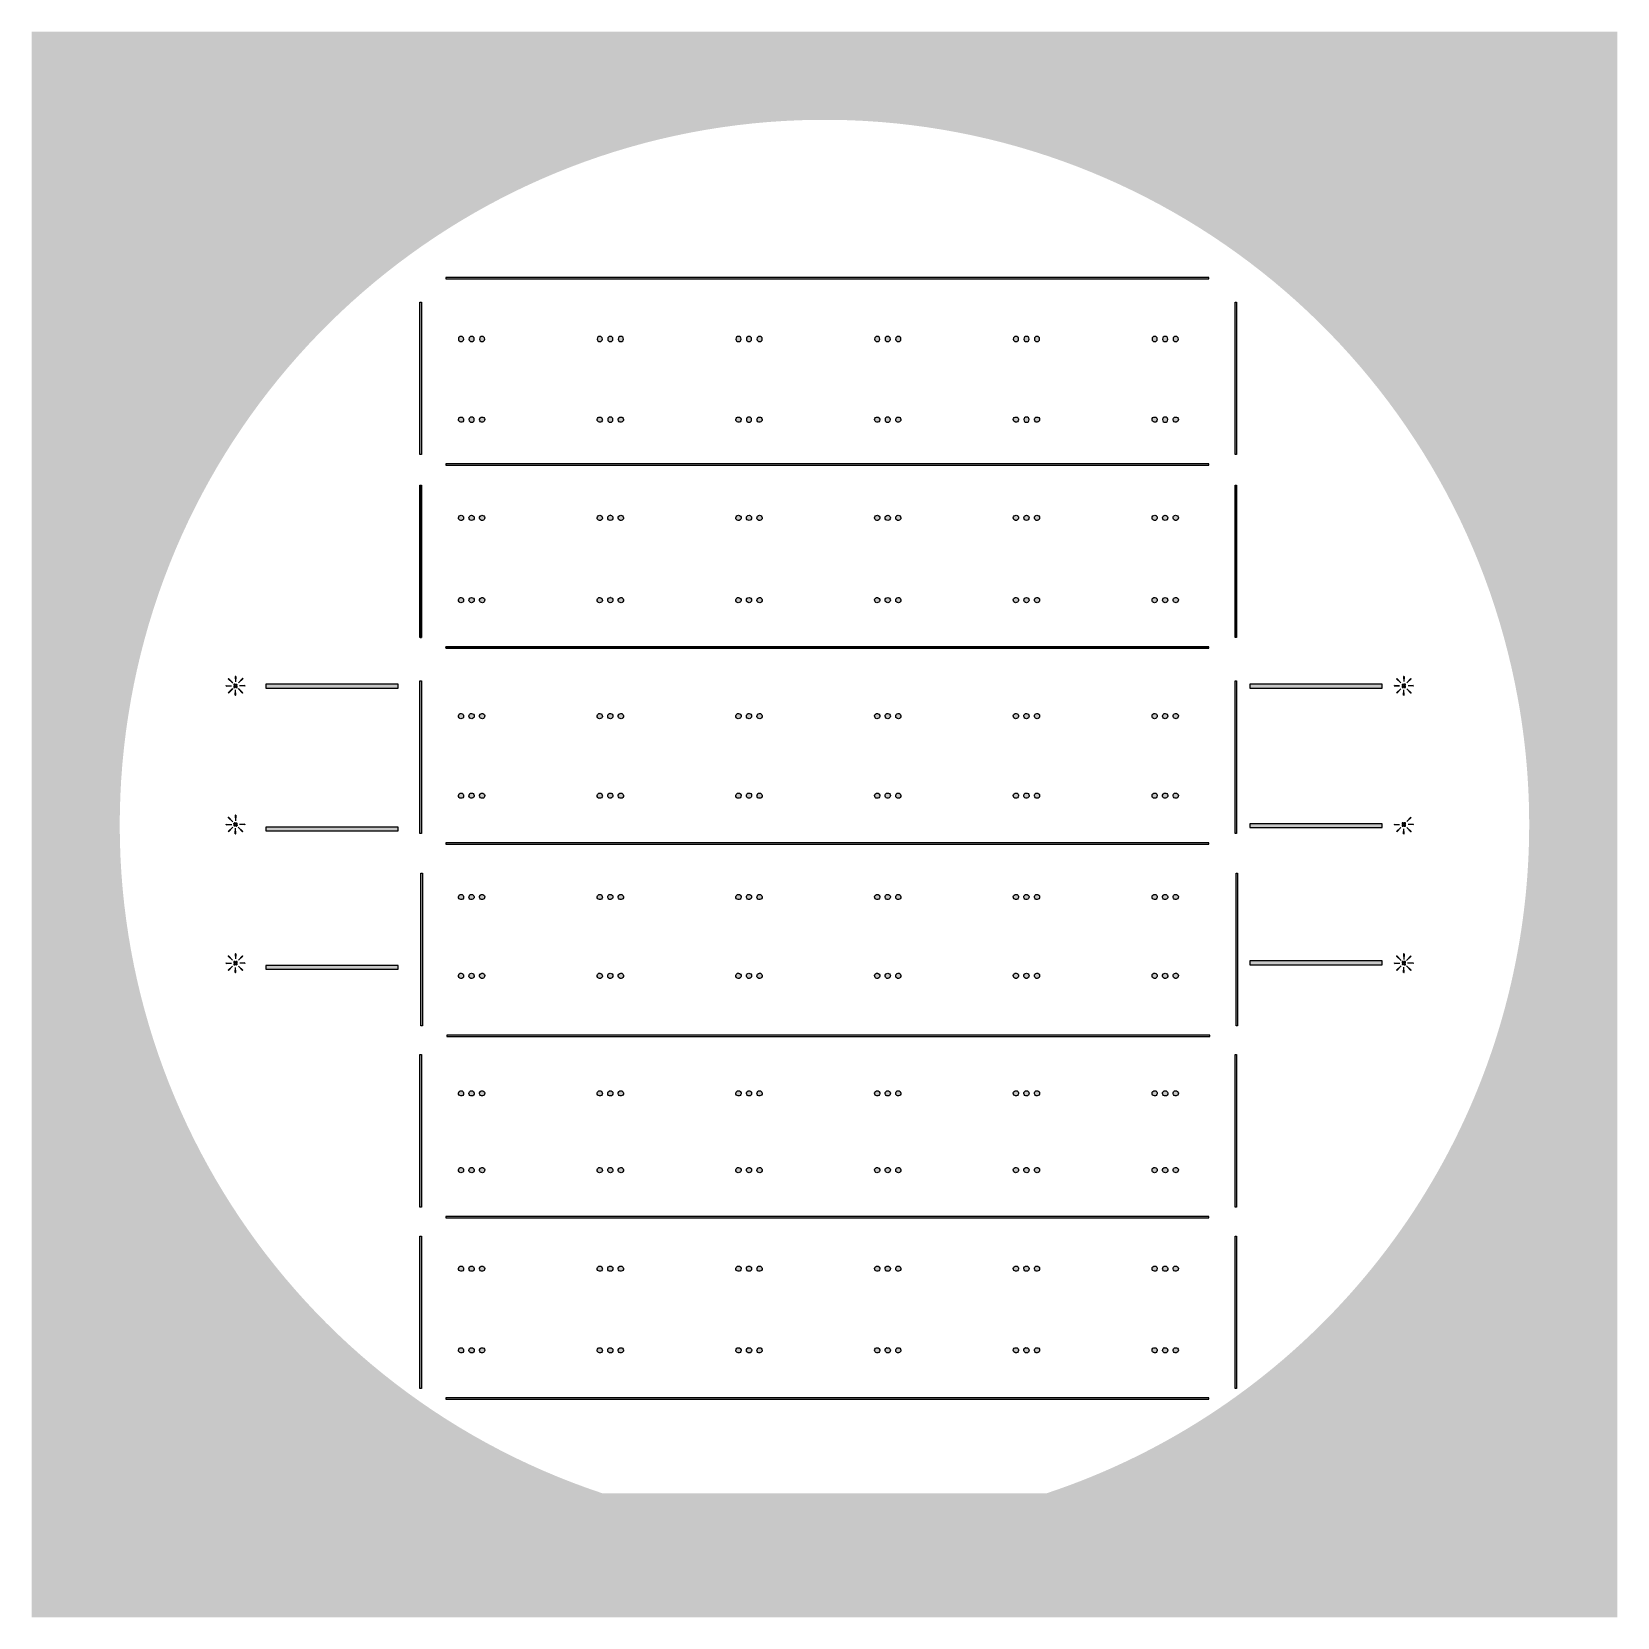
# Model space of a CAD drawing. Header units: inches. Extents: x -2416 to 111884, y 0 to 114300.
import ezdxf

# ---------------------------------------------------------------- set-up
doc = ezdxf.new("R2010")
doc.units = ezdxf.units.IN
doc.header["$MEASUREMENT"] = 0

# ---------------------------------------------------------------- blocks, each defined once
blk = doc.blocks.new('*U32')
for centre in [(-760, 16), (0, 16), (760, 16)]:
    blk.add_circle(centre, 190)
blk = doc.blocks.new('*U33')
at = {"color": 0, "linetype": 'ByBlock', "lineweight": -2, "transparency": 16777216}
for p in [(0, 0), (10000, 0), (20000, 0), (30000, 0), (40000, 0), (50000, 0)]:
    blk.add_blockref('*U32', p, dxfattribs=at)
blk = doc.blocks.new('*U64')
for p, q in [((-620, 145), (-607, 129)), ((607, 129), (620, 145))]:
    blk.add_line(p, q)
blk.add_circle((0, 16), 190)
for centre, start, end in [((-760, 16), 42.60787, 36.55005), ((760, 16), 143.44995, 137.39213)]:
    blk.add_arc(centre, 190, start, end)
blk = doc.blocks.new('*U65')
at = {"color": 0, "linetype": 'ByBlock', "lineweight": -2, "transparency": 16777216}
for p in [(0, 0), (10000, 0), (20000, 0), (30000, 0), (40000, 0), (50000, 0)]:
    blk.add_blockref('*U64', p, dxfattribs=at)
blk = doc.blocks.new('*U75')
for p, q in [((-620, 145), (-607, 129)), ((-2, 206), (1, 206)), ((607, 129), (620, 145))]:
    blk.add_line(p, q)
for centre, start, end in [((-760, 16), 42.60787, 36.55005), ((0, 16), 90.45234, 89.54766), ((760, 16), 143.44995, 137.39213)]:
    blk.add_arc(centre, 190, start, end)
blk = doc.blocks.new('*U76')
at = {"color": 0, "linetype": 'ByBlock', "lineweight": -2, "transparency": 16777216}
for p in [(0, 0), (10000, 0), (20000, 0), (30000, 0), (40000, 0), (50000, 0)]:
    blk.add_blockref('*U75', p, dxfattribs=at)
blk = doc.blocks.new('*U86')
for p, q in [((-620, 145), (-607, 129)), ((-2, 206), (1, 206)), ((607, 129), (620, 145))]:
    blk.add_line(p, q)
for centre, start, end in [((-760, 16), 42.60787, 36.55005), ((0, 16), 90.45234, 89.54766), ((760, 16), 143.44995, 137.39213)]:
    blk.add_arc(centre, 190, start, end)
blk = doc.blocks.new('*U87')
at = {"color": 0, "linetype": 'ByBlock', "lineweight": -2, "transparency": 16777216}
for p in [(0, 0), (10000, 0), (20000, 0), (30000, 0), (40000, 0), (50000, 0)]:
    blk.add_blockref('*U86', p, dxfattribs=at)
blk = doc.blocks.new('*U97')
for p, q in [((-620, 145), (-607, 129)), ((130, 155), (144, 140)), ((607, 129), (620, 145))]:
    blk.add_line(p, q)
for centre, start, end in [((-760, 16), 42.60787, 36.55005), ((0, 16), 46.99706, 40.68535), ((760, 16), 143.44995, 137.39213)]:
    blk.add_arc(centre, 190, start, end)
blk = doc.blocks.new('*U98')
at = {"color": 0, "linetype": 'ByBlock', "lineweight": -2, "transparency": 16777216}
for p in [(0, 0), (10000, 0), (20000, 0), (30000, 0), (40000, 0), (50000, 0)]:
    blk.add_blockref('*U97', p, dxfattribs=at)
blk = doc.blocks.new('*U101')
for p, q in [((-620, 145), (-607, 129)), ((143, 141), (158, 122)), ((607, 129), (620, 145))]:
    blk.add_line(p, q)
for centre, start, end in [((-760, 16), 42.60787, 36.55005), ((0, 16), 40.97774, 33.77475), ((760, 16), 143.44995, 137.39213)]:
    blk.add_arc(centre, 190, start, end)
blk = doc.blocks.new('*U99')
at = {"color": 0, "linetype": 'ByBlock', "lineweight": -2, "transparency": 16777216}
for p in [(0, 0), (10000, 0), (20000, 0), (30000, 0), (40000, 0), (50000, 0)]:
    blk.add_blockref('*U101', p, dxfattribs=at)
blk = doc.blocks.new('*U104')
for p, q in [((-620, 145), (-607, 129)), ((139, 145), (154, 127)), ((607, 129), (620, 145))]:
    blk.add_line(p, q)
for centre, start, end in [((-760, 16), 42.60787, 36.55005), ((0, 16), 42.93102, 35.61017), ((760, 16), 143.44995, 137.39213)]:
    blk.add_arc(centre, 190, start, end)
blk = doc.blocks.new('*U102')
at = {"color": 0, "linetype": 'ByBlock', "lineweight": -2, "transparency": 16777216}
for p in [(0, 0), (10000, 0), (20000, 0), (30000, 0), (40000, 0), (50000, 0)]:
    blk.add_blockref('*U104', p, dxfattribs=at)
blk = doc.blocks.new('*U107')
for p, q in [((-620, 145), (-607, 129)), ((137, 148), (149, 134)), ((607, 129), (620, 145))]:
    blk.add_line(p, q)
for centre, start, end in [((-760, 16), 42.60787, 36.55005), ((0, 16), 44.06921, 38.21923), ((760, 16), 143.44995, 137.39213)]:
    blk.add_arc(centre, 190, start, end)
blk = doc.blocks.new('*U105')
at = {"color": 0, "linetype": 'ByBlock', "lineweight": -2, "transparency": 16777216}
for p in [(0, 0), (10000, 0), (20000, 0), (30000, 0), (40000, 0), (50000, 0)]:
    blk.add_blockref('*U107', p, dxfattribs=at)
blk = doc.blocks.new('*U109')
for p, q in [((-620, 145), (-607, 129)), ((80, 188), (92, 182)), ((607, 129), (620, 145))]:
    blk.add_line(p, q)
for centre, start, end in [((-760, 16), 42.60787, 36.55005), ((0, 16), 65.11524, 61.02234), ((760, 16), 143.44995, 137.39213)]:
    blk.add_arc(centre, 190, start, end)
blk = doc.blocks.new('*U110')
at = {"color": 0, "linetype": 'ByBlock', "lineweight": -2, "transparency": 16777216}
for p in [(0, 0), (10000, 0), (20000, 0), (30000, 0), (40000, 0), (50000, 0)]:
    blk.add_blockref('*U109', p, dxfattribs=at)
blk = doc.blocks.new('*U113')
for p, q in [((-620, 145), (-607, 129)), ((82, 187), (95, 181)), ((607, 129), (620, 145))]:
    blk.add_line(p, q)
for centre, start, end in [((-760, 16), 42.60787, 36.55005), ((0, 16), 64.44859, 59.98292), ((760, 16), 143.44995, 137.39213)]:
    blk.add_arc(centre, 190, start, end)
blk = doc.blocks.new('*U111')
at = {"color": 0, "linetype": 'ByBlock', "lineweight": -2, "transparency": 16777216}
for p in [(0, 0), (10000, 0), (20000, 0), (30000, 0), (40000, 0), (50000, 0)]:
    blk.add_blockref('*U113', p, dxfattribs=at)
blk = doc.blocks.new('*U116')
for p, q in [((-620, 145), (-607, 129)), ((78, 189), (90, 183)), ((607, 129), (620, 145))]:
    blk.add_line(p, q)
for centre, start, end in [((-760, 16), 42.60787, 36.55005), ((0, 16), 65.77831, 61.70949), ((760, 16), 143.44995, 137.39213)]:
    blk.add_arc(centre, 190, start, end)
blk = doc.blocks.new('*U114')
at = {"color": 0, "linetype": 'ByBlock', "lineweight": -2, "transparency": 16777216}
for p in [(0, 0), (10000, 0), (20000, 0), (30000, 0), (40000, 0), (50000, 0)]:
    blk.add_blockref('*U116', p, dxfattribs=at)
blk = doc.blocks.new('*U119')
for p, q in [((-620, 145), (-607, 129)), ((73, 191), (87, 185)), ((607, 129), (620, 145))]:
    blk.add_line(p, q)
for centre, start, end in [((-760, 16), 42.60787, 36.55005), ((0, 16), 67.42128, 62.73202), ((760, 16), 143.44995, 137.39213)]:
    blk.add_arc(centre, 190, start, end)
blk = doc.blocks.new('*U117')
at = {"color": 0, "linetype": 'ByBlock', "lineweight": -2, "transparency": 16777216}
for p in [(0, 0), (10000, 0), (20000, 0), (30000, 0), (40000, 0), (50000, 0)]:
    blk.add_blockref('*U119', p, dxfattribs=at)

msp = doc.modelspace()

# ---------------------------------------------------------------- hatches: boundary and pattern name
h = msp.add_hatch()
h.set_pattern_fill('ANSI31', color=256, scale=100)
h.set_pattern_definition([(45, (-3636.992, -6350), (-8.8388348, 8.8388348), [])])
h.paths.add_polyline_path([(-2416, 0), (111884, 0), (111884, 114300), (-2416, 114300)])
edge = h.paths.add_edge_path(flags=16)
edge.add_arc((54734, 57150), 50800, 10.20469, 251.64156)
edge.add_line((38734, 8935), (70734, 8935))
edge.add_arc((54734, 57150), 50800, 288.35844, 349.79531)
edge.add_arc((54734, 57150), 50800, 349.79531, 370.20469)
h = msp.add_hatch(color=256)
h.dxf.hatch_style = 1
h.paths.add_polyline_path([(82429, 96593), (27429, 96593), (27429, 96493), (82429, 96493)])
h = msp.add_hatch(color=256)
h.dxf.hatch_style = 1
h.paths.add_polyline_path([(25572, 94812), (25672, 94812), (25672, 83812), (25572, 83812)])
h = msp.add_hatch(color=256)
h.dxf.hatch_style = 1
h.paths.add_polyline_path([(84344, 94812), (84444, 94812), (84444, 83812), (84344, 83812)])
h = msp.add_hatch()
h.set_pattern_fill('ANSI31', color=256)
edge = h.paths.add_edge_path()
edge.add_arc((70054, 92147), 190, 0, 360)
edge = h.paths.add_edge_path()
edge.add_arc((69294, 92147), 190, 0, 360)
edge = h.paths.add_edge_path()
edge.add_arc((68534, 92147), 190, 0, 360)
edge = h.paths.add_edge_path()
edge.add_arc((60054, 92147), 190, 0, 360)
edge = h.paths.add_edge_path()
edge.add_arc((59294, 92147), 190, 0, 360)
edge = h.paths.add_edge_path()
edge.add_arc((58534, 92147), 190, 0, 360)
edge = h.paths.add_edge_path()
edge.add_arc((50054, 92147), 190, 0, 360)
edge = h.paths.add_edge_path()
edge.add_arc((49294, 92147), 190, 0, 360)
edge = h.paths.add_edge_path()
edge.add_arc((48534, 92147), 190, 0, 360)
edge = h.paths.add_edge_path()
edge.add_arc((40054, 92147), 190, 0, 360)
edge = h.paths.add_edge_path()
edge.add_arc((39294, 92147), 190, 0, 360)
edge = h.paths.add_edge_path()
edge.add_arc((38534, 92147), 190, 0, 360)
edge = h.paths.add_edge_path()
edge.add_arc((30054, 92147), 190, 0, 360)
edge = h.paths.add_edge_path()
edge.add_arc((29294, 92147), 190, 0, 360)
edge = h.paths.add_edge_path()
edge.add_arc((28534, 92147), 190, 0, 360)
edge = h.paths.add_edge_path()
edge.add_arc((80054, 92147), 190, 0, 360)
edge = h.paths.add_edge_path()
edge.add_arc((79294, 92147), 190, 0, 360)
edge = h.paths.add_edge_path()
edge.add_arc((78534, 92147), 190, 0, 360)
h = msp.add_hatch()
h.set_pattern_fill('ANSI31', color=256)
h.set_pattern_definition([(45, (0, -5811.34229), (-0.08838834765, 0.08838834765), [])])
edge = h.paths.add_edge_path()
edge.add_arc((70054, 86335), 190, 143.44995, 497.39213)
edge = h.paths.add_edge_path()
edge.add_arc((68534, 86335), 190, 42.60787, 396.55005)
edge = h.paths.add_edge_path()
edge.add_arc((69294, 86335), 190, 0, 360)
edge = h.paths.add_edge_path(flags=16)
edge.add_line((69914, 86464), (69901, 86449))
edge = h.paths.add_edge_path(flags=16)
edge.add_line((68687, 86449), (68674, 86464))
edge = h.paths.add_edge_path()
edge.add_arc((60054, 86335), 190, 143.44995, 497.39213)
edge = h.paths.add_edge_path()
edge.add_arc((58534, 86335), 190, 42.60787, 396.55005)
edge = h.paths.add_edge_path()
edge.add_arc((59294, 86335), 190, 0, 360)
edge = h.paths.add_edge_path(flags=16)
edge.add_line((59914, 86464), (59901, 86449))
edge = h.paths.add_edge_path(flags=16)
edge.add_line((58687, 86449), (58674, 86464))
edge = h.paths.add_edge_path()
edge.add_arc((50054, 86335), 190, 143.44995, 497.39213)
edge = h.paths.add_edge_path()
edge.add_arc((48534, 86335), 190, 42.60787, 396.55005)
edge = h.paths.add_edge_path()
edge.add_arc((49294, 86335), 190, 0, 360)
edge = h.paths.add_edge_path(flags=16)
edge.add_line((49914, 86464), (49901, 86449))
edge = h.paths.add_edge_path(flags=16)
edge.add_line((48687, 86449), (48674, 86464))
edge = h.paths.add_edge_path()
edge.add_arc((40054, 86335), 190, 143.44995, 497.39213)
edge = h.paths.add_edge_path()
edge.add_arc((38534, 86335), 190, 42.60787, 396.55005)
edge = h.paths.add_edge_path()
edge.add_arc((39294, 86335), 190, 0, 360)
edge = h.paths.add_edge_path(flags=16)
edge.add_line((39914, 86464), (39901, 86449))
edge = h.paths.add_edge_path(flags=16)
edge.add_line((38687, 86449), (38674, 86464))
edge = h.paths.add_edge_path()
edge.add_arc((30054, 86335), 190, 143.44995, 497.39213)
edge = h.paths.add_edge_path()
edge.add_arc((28534, 86335), 190, 42.60787, 396.55005)
edge = h.paths.add_edge_path()
edge.add_arc((29294, 86335), 190, 0, 360)
edge = h.paths.add_edge_path(flags=16)
edge.add_line((29914, 86464), (29901, 86449))
edge = h.paths.add_edge_path(flags=16)
edge.add_line((28687, 86449), (28674, 86464))
edge = h.paths.add_edge_path()
edge.add_arc((80054, 86335), 190, 143.44995, 497.39213)
edge = h.paths.add_edge_path()
edge.add_arc((78534, 86335), 190, 42.60787, 396.55005)
edge = h.paths.add_edge_path()
edge.add_arc((79294, 86335), 190, 0, 360)
edge = h.paths.add_edge_path(flags=16)
edge.add_line((79914, 86464), (79901, 86449))
edge = h.paths.add_edge_path(flags=16)
edge.add_line((78687, 86449), (78674, 86464))
h = msp.add_hatch(color=256)
h.dxf.hatch_style = 1
h.paths.add_polyline_path([(82429, 83150), (27429, 83150), (27429, 83050), (82429, 83050)])
h = msp.add_hatch()
h.set_pattern_fill('ANSI31', color=256, scale=10)
h.paths.add_polyline_path([(25572, 81623), (25672, 81623), (25672, 70623), (25572, 70623)])
h = msp.add_hatch()
h.set_pattern_fill('ANSI31', color=256, scale=10)
h.paths.add_polyline_path([(84344, 81623), (84444, 81623), (84444, 70623), (84344, 70623)])
h = msp.add_hatch()
h.set_pattern_fill('ANSI31', color=256)
h.set_pattern_definition([(45, (0, -12894.27188), (-0.08838834765, 0.08838834765), [])])
edge = h.paths.add_edge_path()
edge.add_arc((69294, 79252), 190, 90.45234, 449.54766)
edge = h.paths.add_edge_path()
edge.add_arc((70054, 79252), 190, 143.44995, 497.39213)
edge = h.paths.add_edge_path()
edge.add_arc((68534, 79252), 190, 42.60787, 396.55005)
edge = h.paths.add_edge_path(flags=16)
edge.add_line((69914, 79381), (69901, 79366))
edge = h.paths.add_edge_path(flags=16)
edge.add_line((69295, 79442), (69292, 79442))
edge = h.paths.add_edge_path(flags=17)
edge.add_line((68687, 79366), (68674, 79381))
edge = h.paths.add_edge_path()
edge.add_arc((59294, 79252), 190, 90.45234, 449.54766)
edge = h.paths.add_edge_path()
edge.add_arc((60054, 79252), 190, 143.44995, 497.39213)
edge = h.paths.add_edge_path()
edge.add_arc((58534, 79252), 190, 42.60787, 396.55005)
edge = h.paths.add_edge_path(flags=16)
edge.add_line((59914, 79381), (59901, 79366))
edge = h.paths.add_edge_path(flags=16)
edge.add_line((59295, 79442), (59292, 79442))
edge = h.paths.add_edge_path(flags=17)
edge.add_line((58687, 79366), (58674, 79381))
edge = h.paths.add_edge_path()
edge.add_arc((49294, 79252), 190, 90.45234, 449.54766)
edge = h.paths.add_edge_path()
edge.add_arc((50054, 79252), 190, 143.44995, 497.39213)
edge = h.paths.add_edge_path()
edge.add_arc((48534, 79252), 190, 42.60787, 396.55005)
edge = h.paths.add_edge_path(flags=16)
edge.add_line((49914, 79381), (49901, 79366))
edge = h.paths.add_edge_path(flags=16)
edge.add_line((49295, 79442), (49292, 79442))
edge = h.paths.add_edge_path(flags=17)
edge.add_line((48687, 79366), (48674, 79381))
edge = h.paths.add_edge_path()
edge.add_arc((39294, 79252), 190, 90.45234, 449.54766)
edge = h.paths.add_edge_path()
edge.add_arc((40054, 79252), 190, 143.44995, 497.39213)
edge = h.paths.add_edge_path()
edge.add_arc((38534, 79252), 190, 42.60787, 396.55005)
edge = h.paths.add_edge_path(flags=16)
edge.add_line((39914, 79381), (39901, 79366))
edge = h.paths.add_edge_path(flags=16)
edge.add_line((39295, 79442), (39292, 79442))
edge = h.paths.add_edge_path(flags=17)
edge.add_line((38687, 79366), (38674, 79381))
edge = h.paths.add_edge_path()
edge.add_arc((29294, 79252), 190, 90.45234, 449.54766)
edge = h.paths.add_edge_path()
edge.add_arc((30054, 79252), 190, 143.44995, 497.39213)
edge = h.paths.add_edge_path()
edge.add_arc((28534, 79252), 190, 42.60787, 396.55005)
edge = h.paths.add_edge_path(flags=16)
edge.add_line((29914, 79381), (29901, 79366))
edge = h.paths.add_edge_path(flags=16)
edge.add_line((29295, 79442), (29292, 79442))
edge = h.paths.add_edge_path(flags=17)
edge.add_line((28687, 79366), (28674, 79381))
edge = h.paths.add_edge_path()
edge.add_arc((79294, 79252), 190, 90.45234, 449.54766)
edge = h.paths.add_edge_path()
edge.add_arc((80054, 79252), 190, 143.44995, 497.39213)
edge = h.paths.add_edge_path()
edge.add_arc((78534, 79252), 190, 42.60787, 396.55005)
edge = h.paths.add_edge_path(flags=16)
edge.add_line((79914, 79381), (79901, 79366))
edge = h.paths.add_edge_path(flags=16)
edge.add_line((79295, 79442), (79292, 79442))
edge = h.paths.add_edge_path(flags=17)
edge.add_line((78687, 79366), (78674, 79381))
h = msp.add_hatch()
h.set_pattern_fill('ANSI31', color=256)
h.set_pattern_definition([(45, (0, -18822.00464), (-0.08838834765, 0.08838834765), [])])
edge = h.paths.add_edge_path()
edge.add_arc((69294, 73325), 190, 90.45234, 449.54766)
edge = h.paths.add_edge_path()
edge.add_arc((70054, 73325), 190, 143.44995, 497.39213)
edge = h.paths.add_edge_path()
edge.add_arc((68534, 73325), 190, 42.60787, 396.55005)
edge = h.paths.add_edge_path(flags=16)
edge.add_line((69914, 73453), (69901, 73438))
edge = h.paths.add_edge_path(flags=16)
edge.add_line((69295, 73515), (69292, 73515))
edge = h.paths.add_edge_path(flags=17)
edge.add_line((68687, 73438), (68674, 73453))
edge = h.paths.add_edge_path()
edge.add_arc((59294, 73325), 190, 90.45234, 449.54766)
edge = h.paths.add_edge_path()
edge.add_arc((60054, 73325), 190, 143.44995, 497.39213)
edge = h.paths.add_edge_path()
edge.add_arc((58534, 73325), 190, 42.60787, 396.55005)
edge = h.paths.add_edge_path(flags=16)
edge.add_line((59914, 73453), (59901, 73438))
edge = h.paths.add_edge_path(flags=16)
edge.add_line((59295, 73515), (59292, 73515))
edge = h.paths.add_edge_path(flags=17)
edge.add_line((58687, 73438), (58674, 73453))
edge = h.paths.add_edge_path()
edge.add_arc((49294, 73325), 190, 90.45234, 449.54766)
edge = h.paths.add_edge_path()
edge.add_arc((50054, 73325), 190, 143.44995, 497.39213)
edge = h.paths.add_edge_path()
edge.add_arc((48534, 73325), 190, 42.60787, 396.55005)
edge = h.paths.add_edge_path(flags=16)
edge.add_line((49914, 73453), (49901, 73438))
edge = h.paths.add_edge_path(flags=16)
edge.add_line((49295, 73515), (49292, 73515))
edge = h.paths.add_edge_path(flags=17)
edge.add_line((48687, 73438), (48674, 73453))
edge = h.paths.add_edge_path()
edge.add_arc((39294, 73325), 190, 90.45234, 449.54766)
edge = h.paths.add_edge_path()
edge.add_arc((40054, 73325), 190, 143.44995, 497.39213)
edge = h.paths.add_edge_path()
edge.add_arc((38534, 73325), 190, 42.60787, 396.55005)
edge = h.paths.add_edge_path(flags=16)
edge.add_line((39914, 73453), (39901, 73438))
edge = h.paths.add_edge_path(flags=16)
edge.add_line((39295, 73515), (39292, 73515))
edge = h.paths.add_edge_path(flags=17)
edge.add_line((38687, 73438), (38674, 73453))
edge = h.paths.add_edge_path()
edge.add_arc((29294, 73325), 190, 90.45234, 449.54766)
edge = h.paths.add_edge_path()
edge.add_arc((30054, 73325), 190, 143.44995, 497.39213)
edge = h.paths.add_edge_path()
edge.add_arc((28534, 73325), 190, 42.60787, 396.55005)
edge = h.paths.add_edge_path(flags=16)
edge.add_line((29914, 73453), (29901, 73438))
edge = h.paths.add_edge_path(flags=16)
edge.add_line((29295, 73515), (29292, 73515))
edge = h.paths.add_edge_path(flags=17)
edge.add_line((28687, 73438), (28674, 73453))
edge = h.paths.add_edge_path()
edge.add_arc((79294, 73325), 190, 90.45234, 449.54766)
edge = h.paths.add_edge_path()
edge.add_arc((80054, 73325), 190, 143.44995, 497.39213)
edge = h.paths.add_edge_path()
edge.add_arc((78534, 73325), 190, 42.60787, 396.55005)
edge = h.paths.add_edge_path(flags=16)
edge.add_line((79914, 73453), (79901, 73438))
edge = h.paths.add_edge_path(flags=16)
edge.add_line((79295, 73515), (79292, 73515))
edge = h.paths.add_edge_path(flags=17)
edge.add_line((78687, 73438), (78674, 73453))
h = msp.add_hatch()
h.set_pattern_fill('ANSI31', color=256, scale=100)
h.paths.add_polyline_path([(82429, 69961), (27429, 69961), (27429, 69861), (82429, 69861)])
h = msp.add_hatch()
h.set_pattern_fill('ANSI31', color=256)
edge = h.paths.add_edge_path()
edge.add_arc((12279, 67150), 295, 89.06646, 90.93354)
edge.add_line((12275, 67445), (12259, 67825))
edge.add_line((12259, 67825), (12299, 67825))
edge.add_line((12299, 67825), (12284, 67445))
edge = h.paths.add_edge_path()
edge.add_arc((12279, 67150), 295, 134.46808, 135.53192)
edge.add_line((12069, 67357), (11751, 67650))
edge.add_line((11751, 67650), (11766, 67664))
edge.add_line((11766, 67664), (11780, 67678))
edge.add_line((11780, 67678), (12073, 67361))
edge = h.paths.add_edge_path()
edge.add_arc((12279, 67150), 295, 179.06646, 180.93354)
edge.add_line((11984, 67145), (11604, 67130))
edge.add_line((11604, 67130), (11604, 67150))
edge.add_line((11604, 67150), (11604, 67170))
edge.add_line((11604, 67170), (11984, 67155))
edge = h.paths.add_edge_path()
edge.add_arc((12279, 67150), 295, 224.46808, 225.53192)
edge.add_line((12073, 66939), (11780, 66622))
edge.add_line((11780, 66622), (11766, 66636))
edge.add_line((11766, 66636), (11751, 66650))
edge.add_line((11751, 66650), (12069, 66943))
edge = h.paths.add_edge_path()
edge.add_arc((12279, 67150), 295, 269.06646, 270.93354)
edge.add_line((12284, 66855), (12299, 66475))
edge.add_line((12299, 66475), (12279, 66475))
edge.add_line((12279, 66475), (12259, 66475))
edge.add_line((12259, 66475), (12275, 66855))
edge = h.paths.add_edge_path()
edge.add_arc((12279, 67150), 295, 314.46808, 315.53192)
edge.add_line((12490, 66943), (12808, 66650))
edge.add_line((12808, 66650), (12793, 66636))
edge.add_line((12793, 66636), (12779, 66622))
edge.add_line((12779, 66622), (12486, 66939))
edge = h.paths.add_edge_path()
edge.add_arc((12279, 67150), 295, 359.06646, 360.93354)
edge.add_line((12575, 67155), (12954, 67170))
edge.add_line((12954, 67170), (12954, 67150))
edge.add_line((12954, 67150), (12954, 67130))
edge.add_line((12954, 67130), (12575, 67145))
edge = h.paths.add_edge_path()
edge.add_arc((12279, 67150), 295, 44.46808, 45.53192)
edge.add_line((12486, 67361), (12779, 67678))
edge.add_line((12779, 67678), (12793, 67664))
edge.add_line((12793, 67664), (12808, 67650))
edge.add_line((12808, 67650), (12490, 67357))
h.paths.add_polyline_path([(12359, 67275), (12404, 67229), (12404, 67184), (12379, 67184), (12379, 67181), (12354, 67181), (12354, 67178), (12329, 67178), (12329, 67175), (12304, 67175), (12304, 67200), (12307, 67200), (12307, 67225), (12310, 67225), (12310, 67250), (12313, 67250), (12313, 67275)])
h.paths.add_polyline_path([(12313, 67025), (12404, 67025), (12404, 67116), (12379, 67116), (12379, 67119), (12354, 67119), (12354, 67122), (12329, 67122), (12329, 67125), (12304, 67125), (12304, 67100), (12307, 67100), (12307, 67075), (12310, 67075), (12310, 67050), (12313, 67050)])
h.paths.add_polyline_path([(12154, 67116), (12154, 67025), (12245, 67025), (12245, 67050), (12248, 67050), (12248, 67075), (12251, 67075), (12251, 67100), (12254, 67100), (12254, 67125), (12229, 67125), (12229, 67122), (12204, 67122), (12204, 67119), (12179, 67119), (12179, 67116)])
h.paths.add_polyline_path([(12245, 67275), (12154, 67275), (12154, 67184), (12179, 67184), (12179, 67181), (12204, 67181), (12204, 67178), (12229, 67178), (12229, 67175), (12254, 67175), (12254, 67200), (12251, 67200), (12251, 67225), (12248, 67225), (12248, 67250), (12245, 67250)])
h = msp.add_hatch(color=256)
h.dxf.hatch_style = 1
h.paths.add_polyline_path([(25572, 67495), (25672, 67495), (25672, 56495), (25572, 56495)])
h = msp.add_hatch(color=256)
h.dxf.hatch_style = 1
h.paths.add_polyline_path([(82429, 55832), (27429, 55832), (27429, 55732), (82429, 55732)])
h.paths.add_polyline_path([(84344, 67495), (84444, 67495), (84444, 56495), (84344, 56495)])
h = msp.add_hatch()
h.set_pattern_fill('ANSI31', color=256)
edge = h.paths.add_edge_path()
edge.add_arc((96495, 67150), 304, 89.02793, 90.97207)
edge.add_line((96490, 67454), (96475, 67825))
edge.add_line((96475, 67825), (96495, 67825))
edge.add_line((96495, 67825), (96515, 67825))
edge.add_line((96515, 67825), (96501, 67454))
edge = h.paths.add_edge_path()
edge.add_arc((96495, 67150), 304, 134.41814, 135.58186)
edge.add_line((96278, 67363), (95967, 67650))
edge.add_line((95967, 67650), (95981, 67664))
edge.add_line((95981, 67664), (95996, 67678))
edge.add_line((95996, 67678), (96283, 67367))
edge = h.paths.add_edge_path()
edge.add_arc((96495, 67150), 304, 179.02793, 180.97207)
edge.add_line((96191, 67145), (95820, 67130))
edge.add_line((95820, 67130), (95820, 67150))
edge.add_line((95820, 67150), (95820, 67170))
edge.add_line((95820, 67170), (96191, 67155))
edge = h.paths.add_edge_path()
edge.add_arc((96495, 67150), 304, 224.41814, 225.58186)
edge.add_line((96283, 66933), (95996, 66622))
edge.add_line((95996, 66622), (95981, 66636))
edge.add_line((95981, 66636), (95967, 66650))
edge.add_line((95967, 66650), (96278, 66937))
edge = h.paths.add_edge_path()
edge.add_arc((96495, 67150), 304, 269.02793, 270.97207)
edge.add_line((96501, 66846), (96515, 66475))
edge.add_line((96515, 66475), (96495, 66475))
edge.add_line((96495, 66475), (96475, 66475))
edge.add_line((96475, 66475), (96490, 66846))
edge = h.paths.add_edge_path()
edge.add_arc((96495, 67150), 304, 314.41814, 315.58186)
edge.add_line((96713, 66937), (97023, 66650))
edge.add_line((97023, 66650), (97009, 66636))
edge.add_line((97009, 66636), (96995, 66622))
edge.add_line((96995, 66622), (96708, 66933))
edge = h.paths.add_edge_path()
edge.add_arc((96495, 67150), 304, 359.02793, 360.97207)
edge.add_line((96799, 67155), (97170, 67170))
edge.add_line((97170, 67170), (97170, 67150))
edge.add_line((97170, 67150), (97170, 67130))
edge.add_line((97170, 67130), (96799, 67145))
edge = h.paths.add_edge_path()
edge.add_arc((96495, 67150), 304, 44.41814, 45.58186)
edge.add_line((96708, 67367), (96995, 67678))
edge.add_line((96995, 67678), (97009, 67664))
edge.add_line((97009, 67664), (97023, 67650))
edge.add_line((97023, 67650), (96713, 67363))
h.paths.add_polyline_path([(96370, 67229), (96416, 67275), (96461, 67275), (96461, 67250), (96464, 67250), (96464, 67225), (96467, 67225), (96467, 67200), (96470, 67200), (96470, 67175), (96445, 67175), (96445, 67178), (96420, 67178), (96420, 67181), (96395, 67181), (96395, 67184), (96370, 67184)])
h.paths.add_polyline_path([(96529, 67025), (96620, 67025), (96620, 67116), (96595, 67116), (96595, 67119), (96570, 67119), (96570, 67122), (96545, 67122), (96545, 67125), (96520, 67125), (96520, 67100), (96523, 67100), (96523, 67075), (96526, 67075), (96526, 67050), (96529, 67050)])
h.paths.add_polyline_path([(96370, 67116), (96370, 67025), (96461, 67025), (96461, 67050), (96464, 67050), (96464, 67075), (96467, 67075), (96467, 67100), (96470, 67100), (96470, 67125), (96445, 67125), (96445, 67122), (96420, 67122), (96420, 67119), (96395, 67119), (96395, 67116)])
h.paths.add_polyline_path([(96620, 67184), (96620, 67275), (96529, 67275), (96529, 67250), (96526, 67250), (96526, 67225), (96523, 67225), (96523, 67200), (96520, 67200), (96520, 67175), (96545, 67175), (96545, 67178), (96570, 67178), (96570, 67181), (96595, 67181), (96595, 67184)])
h = msp.add_hatch()
h.set_pattern_fill('ANSI31', color=256, scale=10)
h.paths.add_polyline_path([(23999, 67257), (14460, 67257), (14460, 66983), (23999, 66983)])
h.paths.add_polyline_path([(23999, 56961), (14460, 56961), (14460, 56687), (23999, 56687)])
h.paths.add_polyline_path([(23999, 46996), (14460, 46996), (14460, 46722), (23999, 46722)])
h = msp.add_hatch()
h.set_pattern_fill('ANSI31', color=256, scale=10)
h.paths.add_polyline_path([(94938, 47315), (85399, 47315), (85399, 47041), (94938, 47041)])
h.paths.add_polyline_path([(94938, 57205), (85399, 57205), (85399, 56931), (94938, 56931)])
h.paths.add_polyline_path([(94938, 67257), (85399, 67257), (85399, 66983), (94938, 66983)])
h = msp.add_hatch()
h.set_pattern_fill('ANSI31', color=256)
h.set_pattern_definition([(45, (0, -27184.15578), (-0.08838834765, 0.08838834765), [])])
edge = h.paths.add_edge_path()
edge.add_arc((70054, 64963), 190, 143.44995, 497.39213)
edge = h.paths.add_edge_path()
edge.add_arc((68534, 64963), 190, 42.60787, 396.55005)
edge = h.paths.add_edge_path()
edge.add_arc((69294, 64963), 190, 139.31465, 493.00294)
edge = h.paths.add_edge_path(flags=16)
edge.add_line((69914, 65091), (69901, 65076))
edge = h.paths.add_edge_path(flags=16)
edge.add_line((69164, 65102), (69150, 65086))
edge = h.paths.add_edge_path(flags=17)
edge.add_line((68687, 65076), (68674, 65091))
edge = h.paths.add_edge_path()
edge.add_arc((60054, 64963), 190, 143.44995, 497.39213)
edge = h.paths.add_edge_path()
edge.add_arc((58534, 64963), 190, 42.60787, 396.55005)
edge = h.paths.add_edge_path()
edge.add_arc((59294, 64963), 190, 139.31465, 493.00294)
edge = h.paths.add_edge_path(flags=16)
edge.add_line((59914, 65091), (59901, 65076))
edge = h.paths.add_edge_path(flags=16)
edge.add_line((59164, 65102), (59150, 65086))
edge = h.paths.add_edge_path(flags=17)
edge.add_line((58687, 65076), (58674, 65091))
edge = h.paths.add_edge_path()
edge.add_arc((50054, 64963), 190, 143.44995, 497.39213)
edge = h.paths.add_edge_path()
edge.add_arc((48534, 64963), 190, 42.60787, 396.55005)
edge = h.paths.add_edge_path()
edge.add_arc((49294, 64963), 190, 139.31465, 493.00294)
edge = h.paths.add_edge_path(flags=16)
edge.add_line((49914, 65091), (49901, 65076))
edge = h.paths.add_edge_path(flags=16)
edge.add_line((49164, 65102), (49150, 65086))
edge = h.paths.add_edge_path(flags=17)
edge.add_line((48687, 65076), (48674, 65091))
edge = h.paths.add_edge_path()
edge.add_arc((40054, 64963), 190, 143.44995, 497.39213)
edge = h.paths.add_edge_path()
edge.add_arc((38534, 64963), 190, 42.60787, 396.55005)
edge = h.paths.add_edge_path()
edge.add_arc((39294, 64963), 190, 139.31465, 493.00294)
edge = h.paths.add_edge_path(flags=16)
edge.add_line((39914, 65091), (39901, 65076))
edge = h.paths.add_edge_path(flags=16)
edge.add_line((39164, 65102), (39150, 65086))
edge = h.paths.add_edge_path(flags=17)
edge.add_line((38687, 65076), (38674, 65091))
edge = h.paths.add_edge_path()
edge.add_arc((30054, 64963), 190, 143.44995, 497.39213)
edge = h.paths.add_edge_path()
edge.add_arc((28534, 64963), 190, 42.60787, 396.55005)
edge = h.paths.add_edge_path()
edge.add_arc((29294, 64963), 190, 139.31465, 493.00294)
edge = h.paths.add_edge_path(flags=16)
edge.add_line((29914, 65091), (29901, 65076))
edge = h.paths.add_edge_path(flags=16)
edge.add_line((29164, 65102), (29150, 65086))
edge = h.paths.add_edge_path(flags=17)
edge.add_line((28687, 65076), (28674, 65091))
edge = h.paths.add_edge_path()
edge.add_arc((80054, 64963), 190, 143.44995, 497.39213)
edge = h.paths.add_edge_path()
edge.add_arc((78534, 64963), 190, 42.60787, 396.55005)
edge = h.paths.add_edge_path()
edge.add_arc((79294, 64963), 190, 139.31465, 493.00294)
edge = h.paths.add_edge_path(flags=16)
edge.add_line((79914, 65091), (79901, 65076))
edge = h.paths.add_edge_path(flags=16)
edge.add_line((79164, 65102), (79150, 65086))
edge = h.paths.add_edge_path(flags=17)
edge.add_line((78687, 65076), (78674, 65091))
h = msp.add_hatch()
h.set_pattern_fill('ANSI31', color=256)
h.set_pattern_definition([(45, (0, -32919.07393), (-0.08838834765, 0.08838834765), [])])
edge = h.paths.add_edge_path()
edge.add_arc((70054, 59228), 190, 143.44995, 497.39213)
edge = h.paths.add_edge_path()
edge.add_arc((68534, 59228), 190, 42.60787, 396.55005)
edge = h.paths.add_edge_path()
edge.add_arc((69294, 59228), 190, 146.22525, 499.02226)
edge = h.paths.add_edge_path(flags=16)
edge.add_line((69914, 59356), (69901, 59341))
edge = h.paths.add_edge_path(flags=16)
edge.add_line((69150, 59352), (69136, 59333))
edge = h.paths.add_edge_path(flags=16)
edge.add_line((68687, 59341), (68674, 59356))
edge = h.paths.add_edge_path()
edge.add_arc((60054, 59228), 190, 143.44995, 497.39213)
edge = h.paths.add_edge_path()
edge.add_arc((58534, 59228), 190, 42.60787, 396.55005)
edge = h.paths.add_edge_path()
edge.add_arc((59294, 59228), 190, 146.22525, 499.02226)
edge = h.paths.add_edge_path(flags=16)
edge.add_line((59914, 59356), (59901, 59341))
edge = h.paths.add_edge_path(flags=16)
edge.add_line((59150, 59352), (59136, 59333))
edge = h.paths.add_edge_path(flags=16)
edge.add_line((58687, 59341), (58674, 59356))
edge = h.paths.add_edge_path()
edge.add_arc((50054, 59228), 190, 143.44995, 497.39213)
edge = h.paths.add_edge_path()
edge.add_arc((48534, 59228), 190, 42.60787, 396.55005)
edge = h.paths.add_edge_path()
edge.add_arc((49294, 59228), 190, 146.22525, 499.02226)
edge = h.paths.add_edge_path(flags=16)
edge.add_line((49914, 59356), (49901, 59341))
edge = h.paths.add_edge_path(flags=16)
edge.add_line((49150, 59352), (49136, 59333))
edge = h.paths.add_edge_path(flags=16)
edge.add_line((48687, 59341), (48674, 59356))
edge = h.paths.add_edge_path()
edge.add_arc((40054, 59228), 190, 143.44995, 497.39213)
edge = h.paths.add_edge_path()
edge.add_arc((38534, 59228), 190, 42.60787, 396.55005)
edge = h.paths.add_edge_path()
edge.add_arc((39294, 59228), 190, 146.22525, 499.02226)
edge = h.paths.add_edge_path(flags=16)
edge.add_line((39914, 59356), (39901, 59341))
edge = h.paths.add_edge_path(flags=16)
edge.add_line((39150, 59352), (39136, 59333))
edge = h.paths.add_edge_path(flags=16)
edge.add_line((38687, 59341), (38674, 59356))
edge = h.paths.add_edge_path()
edge.add_arc((30054, 59228), 190, 143.44995, 497.39213)
edge = h.paths.add_edge_path()
edge.add_arc((28534, 59228), 190, 42.60787, 396.55005)
edge = h.paths.add_edge_path()
edge.add_arc((29294, 59228), 190, 146.22525, 499.02226)
edge = h.paths.add_edge_path(flags=16)
edge.add_line((29914, 59356), (29901, 59341))
edge = h.paths.add_edge_path(flags=16)
edge.add_line((29150, 59352), (29136, 59333))
edge = h.paths.add_edge_path(flags=16)
edge.add_line((28687, 59341), (28674, 59356))
edge = h.paths.add_edge_path()
edge.add_arc((80054, 59228), 190, 143.44995, 497.39213)
edge = h.paths.add_edge_path()
edge.add_arc((78534, 59228), 190, 42.60787, 396.55005)
edge = h.paths.add_edge_path()
edge.add_arc((79294, 59228), 190, 146.22525, 499.02226)
edge = h.paths.add_edge_path(flags=16)
edge.add_line((79914, 59356), (79901, 59341))
edge = h.paths.add_edge_path(flags=16)
edge.add_line((79150, 59352), (79136, 59333))
edge = h.paths.add_edge_path(flags=16)
edge.add_line((78687, 59341), (78674, 59356))
h = msp.add_hatch()
h.set_pattern_fill('ANSI31', color=256)
edge = h.paths.add_edge_path()
edge.add_arc((12279, 57150), 274, 224.6033, 225.3967)
edge.add_line((12087, 56955), (11780, 56622))
edge.add_line((11780, 56622), (11766, 56636))
edge.add_line((11766, 56636), (11751, 56650))
edge.add_line((11751, 56650), (12084, 56957))
edge = h.paths.add_edge_path()
edge.add_arc((12279, 57150), 274, 269.17078, 270.82922)
edge.add_line((12283, 56876), (12299, 56475))
edge.add_line((12299, 56475), (12279, 56475))
edge.add_line((12279, 56475), (12259, 56475))
edge.add_line((12259, 56475), (12276, 56876))
edge = h.paths.add_edge_path()
edge.add_arc((12279, 57150), 274, 314.6033, 315.3967)
edge.add_line((12475, 56957), (12808, 56650))
edge.add_line((12808, 56650), (12793, 56636))
edge.add_line((12793, 56636), (12779, 56622))
edge.add_line((12779, 56622), (12472, 56955))
edge = h.paths.add_edge_path()
edge.add_arc((12279, 57150), 274, 359.17078, 360.82922)
edge.add_line((12554, 57154), (12954, 57170))
edge.add_line((12954, 57170), (12954, 57150))
edge.add_line((12954, 57150), (12954, 57130))
edge.add_line((12954, 57130), (12554, 57146))
edge = h.paths.add_edge_path()
edge.add_arc((12279, 57150), 274, 89.17078, 90.82922)
edge.add_line((12276, 57424), (12259, 57825))
edge.add_line((12259, 57825), (12279, 57825))
edge.add_line((12279, 57825), (12299, 57825))
edge.add_line((12299, 57825), (12283, 57424))
edge = h.paths.add_edge_path()
edge.add_arc((12279, 57150), 274, 134.6033, 135.3967)
edge.add_line((12084, 57343), (11751, 57650))
edge.add_line((11751, 57650), (11766, 57664))
edge.add_line((11766, 57664), (11780, 57678))
edge.add_line((11780, 57678), (12087, 57345))
edge = h.paths.add_edge_path()
edge.add_arc((12279, 57150), 274, 179.17078, 180.82922)
edge.add_line((12005, 57146), (11604, 57130))
edge.add_line((11604, 57130), (11604, 57150))
edge.add_line((11604, 57150), (11604, 57170))
edge.add_line((11604, 57170), (12005, 57154))
h.paths.add_polyline_path([(12154, 57071), (12200, 57025), (12245, 57025), (12245, 57050), (12248, 57050), (12248, 57075), (12251, 57075), (12251, 57100), (12254, 57100), (12254, 57125), (12229, 57125), (12229, 57122), (12204, 57122), (12204, 57119), (12179, 57119), (12179, 57116), (12154, 57116)])
h.paths.add_polyline_path([(12359, 57025), (12404, 57071), (12404, 57116), (12379, 57116), (12379, 57119), (12354, 57119), (12354, 57122), (12329, 57122), (12329, 57125), (12304, 57125), (12304, 57100), (12307, 57100), (12307, 57075), (12310, 57075), (12310, 57050), (12313, 57050), (12313, 57025)])
h.paths.add_polyline_path([(12404, 57230), (12359, 57275), (12313, 57275), (12313, 57250), (12310, 57250), (12310, 57225), (12307, 57225), (12307, 57200), (12304, 57200), (12304, 57175), (12329, 57175), (12329, 57178), (12354, 57178), (12354, 57181), (12379, 57181), (12379, 57184), (12404, 57184)])
h.paths.add_polyline_path([(12154, 57230), (12200, 57275), (12245, 57275), (12245, 57250), (12248, 57250), (12248, 57225), (12251, 57225), (12251, 57200), (12254, 57200), (12254, 57175), (12229, 57175), (12229, 57178), (12204, 57178), (12204, 57181), (12179, 57181), (12179, 57184), (12154, 57184)])
h = msp.add_hatch()
h.set_pattern_fill('ANSI31', color=256)
edge = h.paths.add_edge_path()
edge.add_arc((96495, 57150), 317, 44.34797, 45.65203)
edge.add_line((96717, 57377), (96995, 57678))
edge.add_line((96995, 57678), (97009, 57664))
edge.add_line((97009, 57664), (97023, 57650))
edge.add_line((97023, 57650), (96722, 57372))
edge = h.paths.add_edge_path()
edge.add_arc((96495, 57150), 317, 178.97379, 181.02621)
edge.add_line((96178, 57144), (95820, 57130))
edge.add_line((95820, 57130), (95820, 57150))
edge.add_line((95820, 57150), (95820, 57170))
edge.add_line((95820, 57170), (96178, 57156))
edge = h.paths.add_edge_path()
edge.add_arc((96495, 57150), 317, 224.34797, 225.65203)
edge.add_line((96274, 56923), (95996, 56622))
edge.add_line((95996, 56622), (95981, 56636))
edge.add_line((95981, 56636), (95967, 56650))
edge.add_line((95967, 56650), (96269, 56928))
edge = h.paths.add_edge_path()
edge.add_arc((96495, 57150), 317, 268.97379, 271.02621)
edge.add_line((96501, 56833), (96515, 56475))
edge.add_line((96515, 56475), (96495, 56475))
edge.add_line((96495, 56475), (96475, 56475))
edge.add_line((96475, 56475), (96490, 56833))
edge = h.paths.add_edge_path()
edge.add_arc((96495, 57150), 317, 314.34797, 315.65203)
edge.add_line((96722, 56928), (97023, 56650))
edge.add_line((97023, 56650), (97009, 56636))
edge.add_line((97009, 56636), (96995, 56622))
edge.add_line((96995, 56622), (96717, 56923))
edge = h.paths.add_edge_path()
edge.add_arc((96495, 57150), 317, 358.97379, 361.02621)
edge.add_line((96812, 57156), (97170, 57170))
edge.add_line((97170, 57170), (97170, 57150))
edge.add_line((97170, 57150), (97170, 57130))
edge.add_line((97170, 57130), (96812, 57144))
h.paths.add_polyline_path([(96529, 57025), (96620, 57025), (96620, 57116), (96595, 57116), (96595, 57119), (96570, 57119), (96570, 57122), (96545, 57122), (96545, 57125), (96520, 57125), (96520, 57100), (96523, 57100), (96523, 57075), (96526, 57075), (96526, 57050), (96529, 57050)])
h.paths.add_polyline_path([(96370, 57116), (96370, 57025), (96461, 57025), (96461, 57050), (96464, 57050), (96464, 57075), (96467, 57075), (96467, 57100), (96470, 57100), (96470, 57125), (96445, 57125), (96445, 57122), (96420, 57122), (96420, 57119), (96395, 57119), (96395, 57116)])
h.paths.add_polyline_path([(96461, 57275), (96370, 57275), (96370, 57184), (96395, 57184), (96395, 57181), (96420, 57181), (96420, 57178), (96445, 57178), (96445, 57175), (96470, 57175), (96470, 57200), (96467, 57200), (96467, 57225), (96464, 57225), (96464, 57250), (96461, 57250)])
h.paths.add_polyline_path([(96620, 57184), (96620, 57275), (96529, 57275), (96529, 57250), (96526, 57250), (96526, 57225), (96523, 57225), (96523, 57200), (96520, 57200), (96520, 57175), (96545, 57175), (96545, 57178), (96570, 57178), (96570, 57181), (96595, 57181), (96595, 57184)])
h = msp.add_hatch(color=256)
h.dxf.hatch_style = 1
h.paths.add_polyline_path([(25646, 53635), (25746, 53635), (25746, 42635), (25646, 42635)])
h.paths.add_polyline_path([(82503, 41973), (27503, 41973), (27503, 41873), (82503, 41873)])
h.paths.add_polyline_path([(25572, 40561), (25672, 40561), (25672, 29561), (25572, 29561)])
h.paths.add_polyline_path([(84418, 53635), (84518, 53635), (84518, 42635), (84418, 42635)])
h.paths.add_polyline_path([(84344, 40561), (84444, 40561), (84444, 29561), (84344, 29561)])
h.paths.add_polyline_path([(84344, 27482), (84444, 27482), (84444, 16482), (84344, 16482)])
h.paths.add_polyline_path([(82429, 28899), (27429, 28899), (27429, 28799), (82429, 28799)])
h.paths.add_polyline_path([(25572, 27482), (25672, 27482), (25672, 16482), (25572, 16482)])
h.paths.add_polyline_path([(82429, 15820), (27429, 15820), (27429, 15720), (82429, 15720)])
h = msp.add_hatch()
h.set_pattern_fill('ANSI31', color=256)
h.set_pattern_definition([(45, (0, -40222.2759), (-0.08838834765, 0.08838834765), [])])
edge = h.paths.add_edge_path()
edge.add_arc((70054, 51924), 190, 143.44995, 497.39213)
edge = h.paths.add_edge_path()
edge.add_arc((68534, 51924), 190, 42.60787, 396.55005)
edge = h.paths.add_edge_path()
edge.add_arc((69294, 51924), 190, 144.38983, 497.06898)
edge = h.paths.add_edge_path(flags=16)
edge.add_line((69914, 52053), (69901, 52038))
edge = h.paths.add_edge_path(flags=16)
edge.add_line((69155, 52054), (69139, 52035))
edge = h.paths.add_edge_path(flags=16)
edge.add_line((68687, 52038), (68674, 52053))
edge = h.paths.add_edge_path()
edge.add_arc((60054, 51924), 190, 143.44995, 497.39213)
edge = h.paths.add_edge_path()
edge.add_arc((58534, 51924), 190, 42.60787, 396.55005)
edge = h.paths.add_edge_path()
edge.add_arc((59294, 51924), 190, 144.38983, 497.06898)
edge = h.paths.add_edge_path(flags=16)
edge.add_line((59914, 52053), (59901, 52038))
edge = h.paths.add_edge_path(flags=16)
edge.add_line((59155, 52054), (59139, 52035))
edge = h.paths.add_edge_path(flags=16)
edge.add_line((58687, 52038), (58674, 52053))
edge = h.paths.add_edge_path()
edge.add_arc((50054, 51924), 190, 143.44995, 497.39213)
edge = h.paths.add_edge_path()
edge.add_arc((48534, 51924), 190, 42.60787, 396.55005)
edge = h.paths.add_edge_path()
edge.add_arc((49294, 51924), 190, 144.38983, 497.06898)
edge = h.paths.add_edge_path(flags=16)
edge.add_line((49914, 52053), (49901, 52038))
edge = h.paths.add_edge_path(flags=16)
edge.add_line((49155, 52054), (49139, 52035))
edge = h.paths.add_edge_path(flags=16)
edge.add_line((48687, 52038), (48674, 52053))
edge = h.paths.add_edge_path()
edge.add_arc((40054, 51924), 190, 143.44995, 497.39213)
edge = h.paths.add_edge_path()
edge.add_arc((38534, 51924), 190, 42.60787, 396.55005)
edge = h.paths.add_edge_path()
edge.add_arc((39294, 51924), 190, 144.38983, 497.06898)
edge = h.paths.add_edge_path(flags=16)
edge.add_line((39914, 52053), (39901, 52038))
edge = h.paths.add_edge_path(flags=16)
edge.add_line((39155, 52054), (39139, 52035))
edge = h.paths.add_edge_path(flags=16)
edge.add_line((38687, 52038), (38674, 52053))
edge = h.paths.add_edge_path()
edge.add_arc((30054, 51924), 190, 143.44995, 497.39213)
edge = h.paths.add_edge_path()
edge.add_arc((28534, 51924), 190, 42.60787, 396.55005)
edge = h.paths.add_edge_path()
edge.add_arc((29294, 51924), 190, 144.38983, 497.06898)
edge = h.paths.add_edge_path(flags=16)
edge.add_line((29914, 52053), (29901, 52038))
edge = h.paths.add_edge_path(flags=16)
edge.add_line((29155, 52054), (29139, 52035))
edge = h.paths.add_edge_path(flags=16)
edge.add_line((28687, 52038), (28674, 52053))
edge = h.paths.add_edge_path()
edge.add_arc((80054, 51924), 190, 143.44995, 497.39213)
edge = h.paths.add_edge_path()
edge.add_arc((78534, 51924), 190, 42.60787, 396.55005)
edge = h.paths.add_edge_path()
edge.add_arc((79294, 51924), 190, 144.38983, 497.06898)
edge = h.paths.add_edge_path(flags=16)
edge.add_line((79914, 52053), (79901, 52038))
edge = h.paths.add_edge_path(flags=16)
edge.add_line((79155, 52054), (79139, 52035))
edge = h.paths.add_edge_path(flags=16)
edge.add_line((78687, 52038), (78674, 52053))
h = msp.add_hatch()
h.set_pattern_fill('ANSI31', color=256)
edge = h.paths.add_edge_path()
edge.add_arc((12279, 47150), 305, 179.02501, 180.97499)
edge.add_line((11975, 47145), (11604, 47130))
edge.add_line((11604, 47130), (11604, 47150))
edge.add_line((11604, 47150), (11604, 47170))
edge.add_line((11604, 47170), (11975, 47155))
edge = h.paths.add_edge_path()
edge.add_arc((12279, 47150), 305, 224.41436, 225.58564)
edge.add_line((12066, 46932), (11780, 46622))
edge.add_line((11780, 46622), (11766, 46636))
edge.add_line((11766, 46636), (11751, 46650))
edge.add_line((11751, 46650), (12062, 46937))
edge = h.paths.add_edge_path()
edge.add_arc((12279, 47150), 305, 269.02501, 270.97499)
edge.add_line((12285, 46845), (12299, 46475))
edge.add_line((12299, 46475), (12279, 46475))
edge.add_line((12279, 46475), (12259, 46475))
edge.add_line((12259, 46475), (12274, 46845))
edge = h.paths.add_edge_path()
edge.add_arc((12279, 47150), 305, 314.3752, 315.58564)
edge.add_line((12497, 46937), (12808, 46650))
edge.add_line((12808, 46650), (12779, 46620))
edge.add_line((12779, 46620), (12493, 46932))
edge = h.paths.add_edge_path()
edge.add_arc((12279, 47150), 305, 359.02501, 360.97499)
edge.add_line((12584, 47155), (12954, 47170))
edge.add_line((12954, 47170), (12954, 47150))
edge.add_line((12954, 47150), (12954, 47130))
edge.add_line((12954, 47130), (12584, 47145))
edge = h.paths.add_edge_path()
edge.add_arc((12279, 47150), 305, 44.41436, 45.58564)
edge.add_line((12493, 47368), (12779, 47678))
edge.add_line((12779, 47678), (12793, 47664))
edge.add_line((12793, 47664), (12808, 47650))
edge.add_line((12808, 47650), (12497, 47363))
edge = h.paths.add_edge_path()
edge.add_arc((12279, 47150), 305, 89.02501, 90.97499)
edge.add_line((12274, 47455), (12259, 47825))
edge.add_line((12259, 47825), (12279, 47825))
edge.add_line((12279, 47825), (12299, 47825))
edge.add_line((12299, 47825), (12285, 47455))
edge = h.paths.add_edge_path()
edge.add_arc((12279, 47150), 305, 134.41436, 135.58564)
edge.add_line((12062, 47363), (11751, 47650))
edge.add_line((11751, 47650), (11766, 47664))
edge.add_line((11766, 47664), (11780, 47678))
edge.add_line((11780, 47678), (12066, 47368))
h.paths.add_polyline_path([(12359, 47025), (12404, 47070), (12404, 47116), (12379, 47116), (12379, 47119), (12354, 47119), (12354, 47122), (12329, 47122), (12329, 47125), (12304, 47125), (12304, 47100), (12307, 47100), (12307, 47075), (12310, 47075), (12310, 47050), (12313, 47050), (12313, 47025)])
h.paths.add_polyline_path([(12154, 47116), (12154, 47025), (12245, 47025), (12245, 47050), (12248, 47050), (12248, 47075), (12251, 47075), (12251, 47100), (12254, 47100), (12254, 47125), (12229, 47125), (12229, 47122), (12204, 47122), (12204, 47119), (12179, 47119), (12179, 47116)])
h.paths.add_polyline_path([(12245, 47275), (12154, 47275), (12154, 47184), (12179, 47184), (12179, 47181), (12204, 47181), (12204, 47178), (12229, 47178), (12229, 47175), (12254, 47175), (12254, 47200), (12251, 47200), (12251, 47225), (12248, 47225), (12248, 47250), (12245, 47250)])
h.paths.add_polyline_path([(12404, 47184), (12404, 47275), (12313, 47275), (12313, 47250), (12310, 47250), (12310, 47225), (12307, 47225), (12307, 47200), (12304, 47200), (12304, 47175), (12329, 47175), (12329, 47178), (12354, 47178), (12354, 47181), (12379, 47181), (12379, 47184)])
h = msp.add_hatch()
h.set_pattern_fill('ANSI31', color=256)
edge = h.paths.add_edge_path()
edge.add_arc((96495, 47150), 275, 89.16547, 90.83453)
edge.add_line((96491, 47425), (96475, 47825))
edge.add_line((96475, 47825), (96495, 47825))
edge.add_line((96495, 47825), (96515, 47825))
edge.add_line((96515, 47825), (96499, 47425))
edge = h.paths.add_edge_path()
edge.add_arc((96495, 47150), 275, 134.59641, 135.40359)
edge.add_line((96299, 47343), (95967, 47650))
edge.add_line((95967, 47650), (95981, 47664))
edge.add_line((95981, 47664), (95996, 47678))
edge.add_line((95996, 47678), (96302, 47346))
edge = h.paths.add_edge_path()
edge.add_arc((96495, 47150), 275, 179.16547, 180.83453)
edge.add_line((96220, 47146), (95820, 47130))
edge.add_line((95820, 47130), (95820, 47150))
edge.add_line((95820, 47150), (95820, 47170))
edge.add_line((95820, 47170), (96220, 47154))
edge = h.paths.add_edge_path()
edge.add_arc((96495, 47150), 275, 224.59641, 225.40359)
edge.add_line((96302, 46954), (95996, 46622))
edge.add_line((95996, 46622), (95981, 46636))
edge.add_line((95981, 46636), (95967, 46650))
edge.add_line((95967, 46650), (96299, 46957))
edge = h.paths.add_edge_path()
edge.add_arc((96495, 47150), 275, 269.16547, 270.83453)
edge.add_line((96499, 46875), (96515, 46475))
edge.add_line((96515, 46475), (96495, 46475))
edge.add_line((96495, 46475), (96475, 46475))
edge.add_line((96475, 46475), (96491, 46875))
edge = h.paths.add_edge_path()
edge.add_arc((96495, 47150), 275, 314.59641, 315.40359)
edge.add_line((96691, 46957), (97023, 46650))
edge.add_line((97023, 46650), (97009, 46636))
edge.add_line((97009, 46636), (96995, 46622))
edge.add_line((96995, 46622), (96689, 46954))
edge = h.paths.add_edge_path()
edge.add_arc((96495, 47150), 275, 359.16547, 360.83453)
edge.add_line((96771, 47154), (97170, 47170))
edge.add_line((97170, 47170), (97170, 47150))
edge.add_line((97170, 47150), (97170, 47130))
edge.add_line((97170, 47130), (96771, 47146))
edge = h.paths.add_edge_path()
edge.add_arc((96495, 47150), 275, 44.59641, 45.40359)
edge.add_line((96689, 47346), (96995, 47678))
edge.add_line((96995, 47678), (97009, 47664))
edge.add_line((97009, 47664), (97023, 47650))
edge.add_line((97023, 47650), (96691, 47343))
h.paths.add_polyline_path([(96370, 47070), (96416, 47025), (96461, 47025), (96461, 47050), (96464, 47050), (96464, 47075), (96467, 47075), (96467, 47100), (96470, 47100), (96470, 47125), (96445, 47125), (96445, 47122), (96420, 47122), (96420, 47119), (96395, 47119), (96395, 47116), (96370, 47116)])
h.paths.add_polyline_path([(96529, 47025), (96620, 47025), (96620, 47116), (96595, 47116), (96595, 47119), (96570, 47119), (96570, 47122), (96545, 47122), (96545, 47125), (96520, 47125), (96520, 47100), (96523, 47100), (96523, 47075), (96526, 47075), (96526, 47050), (96529, 47050)])
h.paths.add_polyline_path([(96461, 47275), (96370, 47275), (96370, 47184), (96395, 47184), (96395, 47181), (96420, 47181), (96420, 47178), (96445, 47178), (96445, 47175), (96470, 47175), (96470, 47200), (96467, 47200), (96467, 47225), (96464, 47225), (96464, 47250), (96461, 47250)])
h.paths.add_polyline_path([(96620, 47184), (96620, 47275), (96529, 47275), (96529, 47250), (96526, 47250), (96526, 47225), (96523, 47225), (96523, 47200), (96520, 47200), (96520, 47175), (96545, 47175), (96545, 47178), (96570, 47178), (96570, 47181), (96595, 47181), (96595, 47184)])
h = msp.add_hatch()
h.set_pattern_fill('ANSI31', color=256)
h.set_pattern_definition([(45, (0, -45905.10455), (-0.08838834765, 0.08838834765), [])])
edge = h.paths.add_edge_path()
edge.add_arc((70054, 46242), 190, 143.44995, 497.39213)
edge = h.paths.add_edge_path()
edge.add_arc((68534, 46242), 190, 42.60787, 396.55005)
edge = h.paths.add_edge_path()
edge.add_arc((69294, 46242), 190, 141.78077, 495.93079)
edge = h.paths.add_edge_path(flags=16)
edge.add_line((69914, 46370), (69901, 46355))
edge = h.paths.add_edge_path(flags=16)
edge.add_line((69157, 46374), (69145, 46359))
edge = h.paths.add_edge_path(flags=17)
edge.add_line((68687, 46355), (68674, 46370))
edge = h.paths.add_edge_path()
edge.add_arc((60054, 46242), 190, 143.44995, 497.39213)
edge = h.paths.add_edge_path()
edge.add_arc((58534, 46242), 190, 42.60787, 396.55005)
edge = h.paths.add_edge_path()
edge.add_arc((59294, 46242), 190, 141.78077, 495.93079)
edge = h.paths.add_edge_path(flags=16)
edge.add_line((59914, 46370), (59901, 46355))
edge = h.paths.add_edge_path(flags=16)
edge.add_line((59157, 46374), (59145, 46359))
edge = h.paths.add_edge_path(flags=17)
edge.add_line((58687, 46355), (58674, 46370))
edge = h.paths.add_edge_path()
edge.add_arc((50054, 46242), 190, 143.44995, 497.39213)
edge = h.paths.add_edge_path()
edge.add_arc((48534, 46242), 190, 42.60787, 396.55005)
edge = h.paths.add_edge_path()
edge.add_arc((49294, 46242), 190, 141.78077, 495.93079)
edge = h.paths.add_edge_path(flags=16)
edge.add_line((49914, 46370), (49901, 46355))
edge = h.paths.add_edge_path(flags=16)
edge.add_line((49157, 46374), (49145, 46359))
edge = h.paths.add_edge_path(flags=17)
edge.add_line((48687, 46355), (48674, 46370))
edge = h.paths.add_edge_path()
edge.add_arc((40054, 46242), 190, 143.44995, 497.39213)
edge = h.paths.add_edge_path()
edge.add_arc((38534, 46242), 190, 42.60787, 396.55005)
edge = h.paths.add_edge_path()
edge.add_arc((39294, 46242), 190, 141.78077, 495.93079)
edge = h.paths.add_edge_path(flags=16)
edge.add_line((39914, 46370), (39901, 46355))
edge = h.paths.add_edge_path(flags=16)
edge.add_line((39157, 46374), (39145, 46359))
edge = h.paths.add_edge_path(flags=17)
edge.add_line((38687, 46355), (38674, 46370))
edge = h.paths.add_edge_path()
edge.add_arc((30054, 46242), 190, 143.44995, 497.39213)
edge = h.paths.add_edge_path()
edge.add_arc((28534, 46242), 190, 42.60787, 396.55005)
edge = h.paths.add_edge_path()
edge.add_arc((29294, 46242), 190, 141.78077, 495.93079)
edge = h.paths.add_edge_path(flags=16)
edge.add_line((29914, 46370), (29901, 46355))
edge = h.paths.add_edge_path(flags=16)
edge.add_line((29157, 46374), (29145, 46359))
edge = h.paths.add_edge_path(flags=17)
edge.add_line((28687, 46355), (28674, 46370))
edge = h.paths.add_edge_path()
edge.add_arc((80054, 46242), 190, 143.44995, 497.39213)
edge = h.paths.add_edge_path()
edge.add_arc((78534, 46242), 190, 42.60787, 396.55005)
edge = h.paths.add_edge_path()
edge.add_arc((79294, 46242), 190, 141.78077, 495.93079)
edge = h.paths.add_edge_path(flags=16)
edge.add_line((79914, 46370), (79901, 46355))
edge = h.paths.add_edge_path(flags=16)
edge.add_line((79157, 46374), (79145, 46359))
edge = h.paths.add_edge_path(flags=17)
edge.add_line((78687, 46355), (78674, 46370))
h = msp.add_hatch()
h.set_pattern_fill('ANSI31', color=256)
h.set_pattern_definition([(45, (0, -54375.56448), (-0.08838834765, 0.08838834765), [])])
edge = h.paths.add_edge_path()
edge.add_arc((70054, 37771), 190, 143.44995, 497.39213)
edge = h.paths.add_edge_path()
edge.add_arc((68534, 37771), 190, 42.60787, 396.55005)
edge = h.paths.add_edge_path()
edge.add_arc((69294, 37771), 190, 118.97766, 474.88476)
edge = h.paths.add_edge_path(flags=16)
edge.add_line((69914, 37900), (69901, 37884))
edge = h.paths.add_edge_path(flags=16)
edge.add_line((69214, 37944), (69202, 37937))
edge = h.paths.add_edge_path(flags=17)
edge.add_line((68687, 37884), (68674, 37900))
edge = h.paths.add_edge_path()
edge.add_arc((60054, 37771), 190, 143.44995, 497.39213)
edge = h.paths.add_edge_path()
edge.add_arc((58534, 37771), 190, 42.60787, 396.55005)
edge = h.paths.add_edge_path()
edge.add_arc((59294, 37771), 190, 118.97766, 474.88476)
edge = h.paths.add_edge_path(flags=16)
edge.add_line((59914, 37900), (59901, 37884))
edge = h.paths.add_edge_path(flags=16)
edge.add_line((59214, 37944), (59202, 37937))
edge = h.paths.add_edge_path(flags=17)
edge.add_line((58687, 37884), (58674, 37900))
edge = h.paths.add_edge_path()
edge.add_arc((50054, 37771), 190, 143.44995, 497.39213)
edge = h.paths.add_edge_path()
edge.add_arc((48534, 37771), 190, 42.60787, 396.55005)
edge = h.paths.add_edge_path()
edge.add_arc((49294, 37771), 190, 118.97766, 474.88476)
edge = h.paths.add_edge_path(flags=16)
edge.add_line((49914, 37900), (49901, 37884))
edge = h.paths.add_edge_path(flags=16)
edge.add_line((49214, 37944), (49202, 37937))
edge = h.paths.add_edge_path(flags=17)
edge.add_line((48687, 37884), (48674, 37900))
edge = h.paths.add_edge_path()
edge.add_arc((40054, 37771), 190, 143.44995, 497.39213)
edge = h.paths.add_edge_path()
edge.add_arc((38534, 37771), 190, 42.60787, 396.55005)
edge = h.paths.add_edge_path()
edge.add_arc((39294, 37771), 190, 118.97766, 474.88476)
edge = h.paths.add_edge_path(flags=16)
edge.add_line((39914, 37900), (39901, 37884))
edge = h.paths.add_edge_path(flags=16)
edge.add_line((39214, 37944), (39202, 37937))
edge = h.paths.add_edge_path(flags=17)
edge.add_line((38687, 37884), (38674, 37900))
edge = h.paths.add_edge_path()
edge.add_arc((30054, 37771), 190, 143.44995, 497.39213)
edge = h.paths.add_edge_path()
edge.add_arc((28534, 37771), 190, 42.60787, 396.55005)
edge = h.paths.add_edge_path()
edge.add_arc((29294, 37771), 190, 118.97766, 474.88476)
edge = h.paths.add_edge_path(flags=16)
edge.add_line((29914, 37900), (29901, 37884))
edge = h.paths.add_edge_path(flags=16)
edge.add_line((29214, 37944), (29202, 37937))
edge = h.paths.add_edge_path(flags=17)
edge.add_line((28687, 37884), (28674, 37900))
edge = h.paths.add_edge_path()
edge.add_arc((80054, 37771), 190, 143.44995, 497.39213)
edge = h.paths.add_edge_path()
edge.add_arc((78534, 37771), 190, 42.60787, 396.55005)
edge = h.paths.add_edge_path()
edge.add_arc((79294, 37771), 190, 118.97766, 474.88476)
edge = h.paths.add_edge_path(flags=16)
edge.add_line((79914, 37900), (79901, 37884))
edge = h.paths.add_edge_path(flags=16)
edge.add_line((79214, 37944), (79202, 37937))
edge = h.paths.add_edge_path(flags=17)
edge.add_line((78687, 37884), (78674, 37900))
h = msp.add_hatch()
h.set_pattern_fill('ANSI31', color=256)
h.set_pattern_definition([(45, (0, -59910.6181), (-0.08838834765, 0.08838834765), [])])
edge = h.paths.add_edge_path()
edge.add_arc((70054, 32236), 190, 143.44995, 497.39213)
edge = h.paths.add_edge_path()
edge.add_arc((68534, 32236), 190, 42.60787, 396.55005)
edge = h.paths.add_edge_path()
edge.add_arc((69294, 32236), 190, 120.01708, 475.55141)
edge = h.paths.add_edge_path(flags=16)
edge.add_line((69914, 32365), (69901, 32349))
edge = h.paths.add_edge_path(flags=16)
edge.add_line((69212, 32408), (69199, 32401))
edge = h.paths.add_edge_path(flags=17)
edge.add_line((68687, 32349), (68674, 32365))
edge = h.paths.add_edge_path()
edge.add_arc((60054, 32236), 190, 143.44995, 497.39213)
edge = h.paths.add_edge_path()
edge.add_arc((58534, 32236), 190, 42.60787, 396.55005)
edge = h.paths.add_edge_path()
edge.add_arc((59294, 32236), 190, 120.01708, 475.55141)
edge = h.paths.add_edge_path(flags=16)
edge.add_line((59914, 32365), (59901, 32349))
edge = h.paths.add_edge_path(flags=16)
edge.add_line((59212, 32408), (59199, 32401))
edge = h.paths.add_edge_path(flags=17)
edge.add_line((58687, 32349), (58674, 32365))
edge = h.paths.add_edge_path()
edge.add_arc((50054, 32236), 190, 143.44995, 497.39213)
edge = h.paths.add_edge_path()
edge.add_arc((48534, 32236), 190, 42.60787, 396.55005)
edge = h.paths.add_edge_path()
edge.add_arc((49294, 32236), 190, 120.01708, 475.55141)
edge = h.paths.add_edge_path(flags=16)
edge.add_line((49914, 32365), (49901, 32349))
edge = h.paths.add_edge_path(flags=16)
edge.add_line((49212, 32408), (49199, 32401))
edge = h.paths.add_edge_path(flags=17)
edge.add_line((48687, 32349), (48674, 32365))
edge = h.paths.add_edge_path()
edge.add_arc((40054, 32236), 190, 143.44995, 497.39213)
edge = h.paths.add_edge_path()
edge.add_arc((38534, 32236), 190, 42.60787, 396.55005)
edge = h.paths.add_edge_path()
edge.add_arc((39294, 32236), 190, 120.01708, 475.55141)
edge = h.paths.add_edge_path(flags=16)
edge.add_line((39914, 32365), (39901, 32349))
edge = h.paths.add_edge_path(flags=16)
edge.add_line((39212, 32408), (39199, 32401))
edge = h.paths.add_edge_path(flags=17)
edge.add_line((38687, 32349), (38674, 32365))
edge = h.paths.add_edge_path()
edge.add_arc((30054, 32236), 190, 143.44995, 497.39213)
edge = h.paths.add_edge_path()
edge.add_arc((28534, 32236), 190, 42.60787, 396.55005)
edge = h.paths.add_edge_path()
edge.add_arc((29294, 32236), 190, 120.01708, 475.55141)
edge = h.paths.add_edge_path(flags=16)
edge.add_line((29914, 32365), (29901, 32349))
edge = h.paths.add_edge_path(flags=16)
edge.add_line((29212, 32408), (29199, 32401))
edge = h.paths.add_edge_path(flags=17)
edge.add_line((28687, 32349), (28674, 32365))
edge = h.paths.add_edge_path()
edge.add_arc((80054, 32236), 190, 143.44995, 497.39213)
edge = h.paths.add_edge_path()
edge.add_arc((78534, 32236), 190, 42.60787, 396.55005)
edge = h.paths.add_edge_path()
edge.add_arc((79294, 32236), 190, 120.01708, 475.55141)
edge = h.paths.add_edge_path(flags=16)
edge.add_line((79914, 32365), (79901, 32349))
edge = h.paths.add_edge_path(flags=16)
edge.add_line((79212, 32408), (79199, 32401))
edge = h.paths.add_edge_path(flags=17)
edge.add_line((78687, 32349), (78674, 32365))
h = msp.add_hatch()
h.set_pattern_fill('ANSI31', color=256)
h.set_pattern_definition([(45, (0, -67014.9197), (-0.08838834765, 0.08838834765), [])])
edge = h.paths.add_edge_path()
edge.add_arc((70054, 25132), 190, 143.44995, 497.39213)
edge = h.paths.add_edge_path()
edge.add_arc((68534, 25132), 190, 42.60787, 396.55005)
edge = h.paths.add_edge_path()
edge.add_arc((69294, 25132), 190, 118.29051, 474.22169)
edge = h.paths.add_edge_path(flags=16)
edge.add_line((69914, 25260), (69901, 25245))
edge = h.paths.add_edge_path(flags=16)
edge.add_line((69216, 25305), (69204, 25299))
edge = h.paths.add_edge_path(flags=17)
edge.add_line((68687, 25245), (68674, 25260))
edge = h.paths.add_edge_path()
edge.add_arc((60054, 25132), 190, 143.44995, 497.39213)
edge = h.paths.add_edge_path()
edge.add_arc((58534, 25132), 190, 42.60787, 396.55005)
edge = h.paths.add_edge_path()
edge.add_arc((59294, 25132), 190, 118.29051, 474.22169)
edge = h.paths.add_edge_path(flags=16)
edge.add_line((59914, 25260), (59901, 25245))
edge = h.paths.add_edge_path(flags=16)
edge.add_line((59216, 25305), (59204, 25299))
edge = h.paths.add_edge_path(flags=17)
edge.add_line((58687, 25245), (58674, 25260))
edge = h.paths.add_edge_path()
edge.add_arc((50054, 25132), 190, 143.44995, 497.39213)
edge = h.paths.add_edge_path()
edge.add_arc((48534, 25132), 190, 42.60787, 396.55005)
edge = h.paths.add_edge_path()
edge.add_arc((49294, 25132), 190, 118.29051, 474.22169)
edge = h.paths.add_edge_path(flags=16)
edge.add_line((49914, 25260), (49901, 25245))
edge = h.paths.add_edge_path(flags=16)
edge.add_line((49216, 25305), (49204, 25299))
edge = h.paths.add_edge_path(flags=17)
edge.add_line((48687, 25245), (48674, 25260))
edge = h.paths.add_edge_path()
edge.add_arc((40054, 25132), 190, 143.44995, 497.39213)
edge = h.paths.add_edge_path()
edge.add_arc((38534, 25132), 190, 42.60787, 396.55005)
edge = h.paths.add_edge_path()
edge.add_arc((39294, 25132), 190, 118.29051, 474.22169)
edge = h.paths.add_edge_path(flags=16)
edge.add_line((39914, 25260), (39901, 25245))
edge = h.paths.add_edge_path(flags=16)
edge.add_line((39216, 25305), (39204, 25299))
edge = h.paths.add_edge_path(flags=17)
edge.add_line((38687, 25245), (38674, 25260))
edge = h.paths.add_edge_path()
edge.add_arc((30054, 25132), 190, 143.44995, 497.39213)
edge = h.paths.add_edge_path()
edge.add_arc((28534, 25132), 190, 42.60787, 396.55005)
edge = h.paths.add_edge_path()
edge.add_arc((29294, 25132), 190, 118.29051, 474.22169)
edge = h.paths.add_edge_path(flags=16)
edge.add_line((29914, 25260), (29901, 25245))
edge = h.paths.add_edge_path(flags=16)
edge.add_line((29216, 25305), (29204, 25299))
edge = h.paths.add_edge_path(flags=17)
edge.add_line((28687, 25245), (28674, 25260))
edge = h.paths.add_edge_path()
edge.add_arc((80054, 25132), 190, 143.44995, 497.39213)
edge = h.paths.add_edge_path()
edge.add_arc((78534, 25132), 190, 42.60787, 396.55005)
edge = h.paths.add_edge_path()
edge.add_arc((79294, 25132), 190, 118.29051, 474.22169)
edge = h.paths.add_edge_path(flags=16)
edge.add_line((79914, 25260), (79901, 25245))
edge = h.paths.add_edge_path(flags=16)
edge.add_line((79216, 25305), (79204, 25299))
edge = h.paths.add_edge_path(flags=17)
edge.add_line((78687, 25245), (78674, 25260))
h = msp.add_hatch()
h.set_pattern_fill('ANSI31', color=256)
h.set_pattern_definition([(45, (0, -72901.14981), (-0.08838834765, 0.08838834765), [])])
edge = h.paths.add_edge_path()
edge.add_arc((70054, 19246), 190, 143.44995, 497.39213)
edge = h.paths.add_edge_path()
edge.add_arc((68534, 19246), 190, 42.60787, 396.55005)
edge = h.paths.add_edge_path()
edge.add_arc((69294, 19246), 190, 117.26798, 472.57872)
edge = h.paths.add_edge_path(flags=16)
edge.add_line((69914, 19374), (69901, 19359))
edge = h.paths.add_edge_path(flags=17)
edge.add_line((69221, 19421), (69207, 19414))
edge = h.paths.add_edge_path(flags=17)
edge.add_line((68687, 19359), (68674, 19374))
edge = h.paths.add_edge_path()
edge.add_arc((60054, 19246), 190, 143.44995, 497.39213)
edge = h.paths.add_edge_path()
edge.add_arc((58534, 19246), 190, 42.60787, 396.55005)
edge = h.paths.add_edge_path()
edge.add_arc((59294, 19246), 190, 117.26798, 472.57872)
edge = h.paths.add_edge_path(flags=16)
edge.add_line((59914, 19374), (59901, 19359))
edge = h.paths.add_edge_path(flags=16)
edge.add_line((59221, 19421), (59207, 19414))
edge = h.paths.add_edge_path(flags=17)
edge.add_line((58687, 19359), (58674, 19374))
edge = h.paths.add_edge_path()
edge.add_arc((50054, 19246), 190, 143.44995, 497.39213)
edge = h.paths.add_edge_path()
edge.add_arc((48534, 19246), 190, 42.60787, 396.55005)
edge = h.paths.add_edge_path()
edge.add_arc((49294, 19246), 190, 117.26798, 472.57872)
edge = h.paths.add_edge_path(flags=16)
edge.add_line((49914, 19374), (49901, 19359))
edge = h.paths.add_edge_path(flags=16)
edge.add_line((49221, 19421), (49207, 19414))
edge = h.paths.add_edge_path(flags=17)
edge.add_line((48687, 19359), (48674, 19374))
edge = h.paths.add_edge_path()
edge.add_arc((40054, 19246), 190, 143.44995, 497.39213)
edge = h.paths.add_edge_path()
edge.add_arc((38534, 19246), 190, 42.60787, 396.55005)
edge = h.paths.add_edge_path()
edge.add_arc((39294, 19246), 190, 117.26798, 472.57872)
edge = h.paths.add_edge_path(flags=16)
edge.add_line((39914, 19374), (39901, 19359))
edge = h.paths.add_edge_path(flags=16)
edge.add_line((39221, 19421), (39207, 19414))
edge = h.paths.add_edge_path(flags=17)
edge.add_line((38687, 19359), (38674, 19374))
edge = h.paths.add_edge_path()
edge.add_arc((30054, 19246), 190, 143.44995, 497.39213)
edge = h.paths.add_edge_path()
edge.add_arc((28534, 19246), 190, 42.60787, 396.55005)
edge = h.paths.add_edge_path()
edge.add_arc((29294, 19246), 190, 117.26798, 472.57872)
edge = h.paths.add_edge_path(flags=16)
edge.add_line((29914, 19374), (29901, 19359))
edge = h.paths.add_edge_path(flags=16)
edge.add_line((29221, 19421), (29207, 19414))
edge = h.paths.add_edge_path(flags=17)
edge.add_line((28687, 19359), (28674, 19374))
edge = h.paths.add_edge_path()
edge.add_arc((80054, 19246), 190, 143.44995, 497.39213)
edge = h.paths.add_edge_path()
edge.add_arc((78534, 19246), 190, 42.60787, 396.55005)
edge = h.paths.add_edge_path()
edge.add_arc((79294, 19246), 190, 117.26798, 472.57872)
edge = h.paths.add_edge_path(flags=16)
edge.add_line((79914, 19374), (79901, 19359))
edge = h.paths.add_edge_path(flags=17)
edge.add_line((79221, 19421), (79207, 19414))
edge = h.paths.add_edge_path(flags=17)
edge.add_line((78687, 19359), (78674, 19374))

# ---------------------------------------------------------------- linework, layer by layer
for p, q in [((11766, 67664), (11751, 67650)), ((11751, 67650), (12069, 67357)), ((11766, 67664), (11780, 67678)), ((11780, 67678), (12073, 67361)), ((12259, 67825), (12275, 67445)), ((12299, 67825), (12259, 67825)), ((12299, 67825), (12284, 67445)), ((12779, 67678), (12486, 67361)), ((12808, 67650), (12490, 67357)), ((12793, 67664), (12779, 67678)), ((12793, 67664), (12808, 67650)), ((95981, 67664), (95967, 67650)), ((95967, 67650), (96278, 67363)), ((95981, 67664), (95996, 67678)), ((95996, 67678), (96283, 67367)), ((96495, 67825), (96475, 67825)), ((96475, 67825), (96490, 67454)), ((96495, 67825), (96515, 67825)), ((96515, 67825), (96501, 67454)), ((96995, 67678), (96708, 67367)), ((97023, 67650), (96713, 67363)), ((97009, 67664), (96995, 67678)), ((97009, 67664), (97023, 67650)), ((11604, 67150), (11604, 67170)), ((11604, 67170), (11984, 67155)), ((11604, 67150), (11604, 67130)), ((11604, 67130), (11984, 67145)), ((11751, 66650), (12069, 66943)), ((11766, 66636), (11751, 66650)), ((11766, 66636), (11780, 66622)), ((11780, 66622), (12073, 66939)), ((12154, 67275), (12154, 67184)), ((12245, 67275), (12154, 67275)), ((12154, 67184), (12179, 67184)), ((12179, 67116), (12154, 67116)), ((12154, 67116), (12154, 67025)), ((12154, 67025), (12245, 67025)), ((12179, 67184), (12179, 67181)), ((12179, 67181), (12204, 67181)), ((12204, 67119), (12179, 67119)), ((12179, 67119), (12179, 67116)), ((12204, 67181), (12204, 67178)), ((12204, 67178), (12229, 67178)), ((12229, 67122), (12204, 67122)), ((12204, 67122), (12204, 67119)), ((12229, 67178), (12229, 67175)), ((12229, 67175), (12254, 67175)), ((12254, 67125), (12229, 67125)), ((12229, 67125), (12229, 67122)), ((12245, 67250), (12245, 67275)), ((12248, 67250), (12245, 67250)), ((12245, 67025), (12245, 67050)), ((12245, 67050), (12248, 67050)), ((12248, 67225), (12248, 67250)), ((12251, 67225), (12248, 67225)), ((12248, 67050), (12248, 67075)), ((12248, 67075), (12251, 67075)), ((12251, 67200), (12251, 67225)), ((12254, 67200), (12251, 67200)), ((12251, 67075), (12251, 67100)), ((12251, 67100), (12254, 67100)), ((12254, 67175), (12254, 67200)), ((12254, 67100), (12254, 67125)), ((12259, 66475), (12275, 66855)), ((12279, 66475), (12259, 66475)), ((12279, 66475), (12299, 66475)), ((12299, 66475), (12284, 66855)), ((12307, 67200), (12304, 67200)), ((12304, 67200), (12304, 67175)), ((12304, 67175), (12329, 67175)), ((12329, 67125), (12304, 67125)), ((12304, 67125), (12304, 67100)), ((12304, 67100), (12307, 67100)), ((12310, 67225), (12307, 67225)), ((12307, 67225), (12307, 67200)), ((12307, 67100), (12307, 67075)), ((12307, 67075), (12310, 67075)), ((12313, 67250), (12310, 67250)), ((12310, 67250), (12310, 67225)), ((12310, 67075), (12310, 67050)), ((12310, 67050), (12313, 67050)), ((12313, 67275), (12313, 67250)), ((12313, 67275), (12313, 67275)), ((12313, 67275), (12359, 67275)), ((12313, 67050), (12313, 67025)), ((12313, 67025), (12404, 67025)), ((12329, 67175), (12329, 67178)), ((12329, 67178), (12354, 67178)), ((12329, 67122), (12329, 67125)), ((12354, 67122), (12329, 67122)), ((12354, 67178), (12354, 67181)), ((12354, 67181), (12379, 67181)), ((12354, 67119), (12354, 67122)), ((12379, 67119), (12354, 67119)), ((12359, 67275), (12404, 67229)), ((12379, 67181), (12379, 67184)), ((12379, 67184), (12404, 67184)), ((12379, 67116), (12379, 67119)), ((12404, 67116), (12379, 67116)), ((12404, 67184), (12404, 67229)), ((12404, 67025), (12404, 67116)), ((12779, 66622), (12486, 66939)), ((12808, 66650), (12490, 66943)), ((12954, 67170), (12575, 67155)), ((12954, 67130), (12575, 67145)), ((12793, 66636), (12779, 66622)), ((12793, 66636), (12808, 66650)), ((12954, 67150), (12954, 67170)), ((12954, 67150), (12954, 67130)), ((95820, 67150), (95820, 67170)), ((96191, 67155), (95820, 67170)), ((95820, 67150), (95820, 67130)), ((95820, 67130), (96191, 67145)), ((95967, 66650), (96278, 66937)), ((95981, 66636), (95967, 66650)), ((95981, 66636), (95996, 66622)), ((95996, 66622), (96283, 66933)), ((96370, 67229), (96416, 67275)), ((96370, 67184), (96370, 67229)), ((96370, 67184), (96395, 67184)), ((96395, 67116), (96370, 67116)), ((96370, 67116), (96370, 67025)), ((96370, 67025), (96461, 67025)), ((96395, 67184), (96395, 67181)), ((96395, 67181), (96420, 67181)), ((96420, 67119), (96395, 67119)), ((96395, 67119), (96395, 67116)), ((96461, 67275), (96416, 67275)), ((96420, 67181), (96420, 67178)), ((96420, 67178), (96445, 67178)), ((96445, 67122), (96420, 67122)), ((96420, 67122), (96420, 67119)), ((96445, 67178), (96445, 67175)), ((96445, 67175), (96470, 67175)), ((96470, 67125), (96445, 67125)), ((96445, 67125), (96445, 67122)), ((96461, 67250), (96461, 67275)), ((96464, 67250), (96461, 67250)), ((96461, 67025), (96461, 67050)), ((96461, 67050), (96464, 67050)), ((96464, 67225), (96464, 67250)), ((96467, 67225), (96464, 67225)), ((96464, 67050), (96464, 67075)), ((96464, 67075), (96467, 67075)), ((96467, 67200), (96467, 67225)), ((96470, 67200), (96467, 67200)), ((96467, 67075), (96467, 67100)), ((96467, 67100), (96470, 67100)), ((96470, 67175), (96470, 67200)), ((96470, 67100), (96470, 67125)), ((96475, 66475), (96490, 66846)), ((96495, 66475), (96475, 66475)), ((96495, 66475), (96515, 66475)), ((96515, 66475), (96501, 66846)), ((96523, 67200), (96520, 67200)), ((96520, 67200), (96520, 67175)), ((96520, 67175), (96545, 67175)), ((96545, 67125), (96520, 67125)), ((96520, 67125), (96520, 67100)), ((96520, 67100), (96523, 67100)), ((96526, 67225), (96523, 67225)), ((96523, 67225), (96523, 67200)), ((96523, 67100), (96523, 67075)), ((96523, 67075), (96526, 67075)), ((96529, 67250), (96526, 67250)), ((96526, 67250), (96526, 67225)), ((96526, 67075), (96526, 67050)), ((96526, 67050), (96529, 67050)), ((96620, 67275), (96529, 67275)), ((96529, 67275), (96529, 67250)), ((96529, 67050), (96529, 67025)), ((96529, 67025), (96620, 67025)), ((96545, 67175), (96545, 67178)), ((96545, 67178), (96570, 67178)), ((96545, 67122), (96545, 67125)), ((96570, 67122), (96545, 67122)), ((96570, 67178), (96570, 67181)), ((96570, 67181), (96595, 67181)), ((96570, 67119), (96570, 67122)), ((96595, 67119), (96570, 67119)), ((96595, 67181), (96595, 67184)), ((96595, 67184), (96620, 67184)), ((96595, 67116), (96595, 67119)), ((96620, 67116), (96595, 67116)), ((96620, 67184), (96620, 67275)), ((96620, 67025), (96620, 67116)), ((96995, 66622), (96708, 66933)), ((97023, 66650), (96713, 66937)), ((97170, 67170), (96799, 67155)), ((97170, 67130), (96799, 67145)), ((97009, 66636), (96995, 66622)), ((97009, 66636), (97023, 66650)), ((97170, 67150), (97170, 67170)), ((97170, 67150), (97170, 67130)), ((11604, 57150), (11604, 57170)), ((11604, 57170), (12005, 57154)), ((11604, 57150), (11604, 57130)), ((11766, 57664), (11751, 57650)), ((11751, 57650), (12084, 57343)), ((11766, 57664), (11780, 57678)), ((11780, 57678), (12087, 57345)), ((12154, 57230), (12200, 57275)), ((12154, 57184), (12154, 57230)), ((12154, 57184), (12179, 57184)), ((12179, 57184), (12179, 57181)), ((12179, 57181), (12204, 57181)), ((12245, 57275), (12200, 57275)), ((12204, 57181), (12204, 57178)), ((12204, 57178), (12229, 57178)), ((12229, 57178), (12229, 57175)), ((12229, 57175), (12254, 57175)), ((12245, 57250), (12245, 57275)), ((12248, 57250), (12245, 57250)), ((12248, 57225), (12248, 57250)), ((12251, 57225), (12248, 57225)), ((12251, 57200), (12251, 57225)), ((12254, 57200), (12251, 57200)), ((12254, 57175), (12254, 57200)), ((12279, 57825), (12259, 57825)), ((12259, 57825), (12276, 57424)), ((12279, 57825), (12299, 57825)), ((12299, 57825), (12283, 57424)), ((12307, 57200), (12304, 57200)), ((12304, 57200), (12304, 57175)), ((12304, 57175), (12329, 57175)), ((12310, 57225), (12307, 57225)), ((12307, 57225), (12307, 57200)), ((12313, 57250), (12310, 57250)), ((12310, 57250), (12310, 57225)), ((12313, 57275), (12313, 57250)), ((12313, 57275), (12359, 57275)), ((12329, 57175), (12329, 57178)), ((12329, 57178), (12354, 57178)), ((12354, 57178), (12354, 57181)), ((12354, 57181), (12379, 57181)), ((12404, 57230), (12359, 57275)), ((12379, 57181), (12379, 57184)), ((12379, 57184), (12404, 57184)), ((12404, 57184), (12404, 57230)), ((12954, 57170), (12554, 57154)), ((12954, 57150), (12954, 57170)), ((12954, 57150), (12954, 57130)), ((95820, 57150), (95820, 57170)), ((95820, 57170), (96178, 57156)), ((96370, 57275), (96370, 57184)), ((96461, 57275), (96370, 57275)), ((96370, 57184), (96395, 57184)), ((96395, 57184), (96395, 57181)), ((96395, 57181), (96420, 57181)), ((96420, 57181), (96420, 57178)), ((96420, 57178), (96445, 57178)), ((96445, 57178), (96445, 57175)), ((96445, 57175), (96470, 57175)), ((96461, 57250), (96461, 57275)), ((96464, 57250), (96461, 57250)), ((96464, 57225), (96464, 57250)), ((96467, 57225), (96464, 57225)), ((96467, 57200), (96467, 57225)), ((96470, 57200), (96467, 57200)), ((96470, 57175), (96470, 57200)), ((96523, 57200), (96520, 57200)), ((96520, 57200), (96520, 57175)), ((96520, 57175), (96545, 57175)), ((96526, 57225), (96523, 57225)), ((96523, 57225), (96523, 57200)), ((96529, 57250), (96526, 57250)), ((96526, 57250), (96526, 57225)), ((96620, 57275), (96529, 57275)), ((96529, 57275), (96529, 57250)), ((96545, 57175), (96545, 57178)), ((96545, 57178), (96570, 57178)), ((96570, 57178), (96570, 57181)), ((96570, 57181), (96595, 57181)), ((96595, 57181), (96595, 57184)), ((96595, 57184), (96620, 57184)), ((96620, 57184), (96620, 57275)), ((96995, 57678), (96717, 57377)), ((97023, 57650), (96722, 57372)), ((97170, 57170), (96812, 57156)), ((97009, 57664), (96995, 57678)), ((97009, 57664), (97023, 57650)), ((97170, 57150), (97170, 57170)), ((11604, 57130), (12005, 57146)), ((11751, 56650), (12084, 56957)), ((11766, 56636), (11751, 56650)), ((11766, 56636), (11780, 56622)), ((11780, 56622), (12087, 56955)), ((12179, 57116), (12154, 57116)), ((12154, 57116), (12154, 57071)), ((12154, 57071), (12200, 57025)), ((12204, 57119), (12179, 57119)), ((12179, 57119), (12179, 57116)), ((12245, 57025), (12200, 57025)), ((12229, 57122), (12204, 57122)), ((12204, 57122), (12204, 57119)), ((12254, 57125), (12229, 57125)), ((12229, 57125), (12229, 57122)), ((12245, 57025), (12245, 57050)), ((12245, 57050), (12248, 57050)), ((12248, 57050), (12248, 57075)), ((12248, 57075), (12251, 57075)), ((12251, 57075), (12251, 57100)), ((12251, 57100), (12254, 57100)), ((12254, 57100), (12254, 57125)), ((12259, 56475), (12276, 56876)), ((12279, 56475), (12259, 56475)), ((12279, 56475), (12299, 56475)), ((12299, 56475), (12283, 56876)), ((12329, 57125), (12304, 57125)), ((12304, 57125), (12304, 57100)), ((12304, 57100), (12307, 57100)), ((12307, 57100), (12307, 57075)), ((12307, 57075), (12310, 57075)), ((12310, 57075), (12310, 57050)), ((12310, 57050), (12313, 57050)), ((12313, 57050), (12313, 57025)), ((12313, 57025), (12359, 57025)), ((12329, 57122), (12329, 57125)), ((12354, 57122), (12329, 57122)), ((12354, 57119), (12354, 57122)), ((12379, 57119), (12354, 57119)), ((12359, 57025), (12404, 57071)), ((12379, 57116), (12379, 57119)), ((12404, 57116), (12379, 57116)), ((12404, 57116), (12404, 57071)), ((12779, 56622), (12472, 56955)), ((12808, 56650), (12475, 56957)), ((12954, 57130), (12554, 57146)), ((12793, 56636), (12779, 56622)), ((12793, 56636), (12808, 56650)), ((95820, 57150), (95820, 57130)), ((95820, 57130), (96178, 57144)), ((95967, 56650), (96269, 56928)), ((95981, 56636), (95967, 56650)), ((95981, 56636), (95996, 56622)), ((95996, 56622), (96274, 56923)), ((96395, 57116), (96370, 57116)), ((96370, 57116), (96370, 57025)), ((96370, 57025), (96461, 57025)), ((96420, 57119), (96395, 57119)), ((96395, 57119), (96395, 57116)), ((96445, 57122), (96420, 57122)), ((96420, 57122), (96420, 57119)), ((96470, 57125), (96445, 57125)), ((96445, 57125), (96445, 57122)), ((96461, 57025), (96461, 57050)), ((96461, 57050), (96464, 57050)), ((96464, 57050), (96464, 57075)), ((96464, 57075), (96467, 57075)), ((96467, 57075), (96467, 57100)), ((96467, 57100), (96470, 57100)), ((96470, 57100), (96470, 57125)), ((96475, 56475), (96490, 56833)), ((96495, 56475), (96475, 56475)), ((96495, 56475), (96515, 56475)), ((96515, 56475), (96501, 56833)), ((96545, 57125), (96520, 57125)), ((96520, 57125), (96520, 57100)), ((96520, 57100), (96523, 57100)), ((96523, 57100), (96523, 57075)), ((96523, 57075), (96526, 57075)), ((96526, 57075), (96526, 57050)), ((96526, 57050), (96529, 57050)), ((96529, 57050), (96529, 57025)), ((96529, 57025), (96620, 57025)), ((96545, 57122), (96545, 57125)), ((96570, 57122), (96545, 57122)), ((96570, 57119), (96570, 57122)), ((96595, 57119), (96570, 57119)), ((96595, 57116), (96595, 57119)), ((96620, 57116), (96595, 57116)), ((96620, 57025), (96620, 57116)), ((96995, 56622), (96717, 56923)), ((97023, 56650), (96722, 56928)), ((97170, 57130), (96812, 57144)), ((97009, 56636), (96995, 56622)), ((97009, 56636), (97023, 56650)), ((97170, 57150), (97170, 57130)), ((11604, 47150), (11604, 47170)), ((11604, 47170), (11975, 47155)), ((11604, 47150), (11604, 47130)), ((11604, 47130), (11975, 47145)), ((11766, 47664), (11751, 47650)), ((11751, 47650), (12062, 47363)), ((11751, 46650), (12062, 46937)), ((11766, 47664), (11780, 47678)), ((11780, 47678), (12066, 47368)), ((11780, 46622), (12066, 46932)), ((12154, 47275), (12154, 47184)), ((12245, 47275), (12154, 47275)), ((12154, 47184), (12179, 47184)), ((12179, 47116), (12154, 47116)), ((12154, 47116), (12154, 47025)), ((12154, 47025), (12245, 47025)), ((12179, 47184), (12179, 47181)), ((12179, 47181), (12204, 47181)), ((12204, 47119), (12179, 47119)), ((12179, 47119), (12179, 47116)), ((12204, 47181), (12204, 47178)), ((12204, 47178), (12229, 47178)), ((12229, 47122), (12204, 47122)), ((12204, 47122), (12204, 47119)), ((12229, 47178), (12229, 47175)), ((12229, 47175), (12254, 47175)), ((12254, 47125), (12229, 47125)), ((12229, 47125), (12229, 47122)), ((12245, 47250), (12245, 47275)), ((12248, 47250), (12245, 47250)), ((12245, 47025), (12245, 47050)), ((12245, 47050), (12248, 47050)), ((12248, 47225), (12248, 47250)), ((12251, 47225), (12248, 47225)), ((12248, 47050), (12248, 47075)), ((12248, 47075), (12251, 47075)), ((12251, 47200), (12251, 47225)), ((12254, 47200), (12251, 47200)), ((12251, 47075), (12251, 47100)), ((12251, 47100), (12254, 47100)), ((12254, 47175), (12254, 47200)), ((12254, 47100), (12254, 47125)), ((12279, 47825), (12259, 47825)), ((12259, 47825), (12274, 47455)), ((12279, 47825), (12299, 47825)), ((12299, 47825), (12285, 47455)), ((12307, 47200), (12304, 47200)), ((12304, 47200), (12304, 47175)), ((12304, 47175), (12329, 47175)), ((12329, 47125), (12304, 47125)), ((12304, 47125), (12304, 47100)), ((12304, 47100), (12307, 47100)), ((12310, 47225), (12307, 47225)), ((12307, 47225), (12307, 47200)), ((12307, 47100), (12307, 47075)), ((12307, 47075), (12310, 47075)), ((12313, 47250), (12310, 47250)), ((12310, 47250), (12310, 47225)), ((12310, 47075), (12310, 47050)), ((12310, 47050), (12313, 47050)), ((12404, 47275), (12313, 47275)), ((12313, 47275), (12313, 47250)), ((12313, 47050), (12313, 47025)), ((12313, 47025), (12359, 47025)), ((12329, 47175), (12329, 47178)), ((12329, 47178), (12354, 47178)), ((12329, 47122), (12329, 47125)), ((12354, 47122), (12329, 47122)), ((12354, 47178), (12354, 47181)), ((12354, 47181), (12379, 47181)), ((12354, 47119), (12354, 47122)), ((12379, 47119), (12354, 47119)), ((12359, 47025), (12404, 47070)), ((12379, 47181), (12379, 47184)), ((12379, 47184), (12404, 47184)), ((12379, 47116), (12379, 47119)), ((12404, 47116), (12379, 47116)), ((12404, 47184), (12404, 47275)), ((12404, 47116), (12404, 47070)), ((12779, 47678), (12493, 47368)), ((12779, 46620), (12493, 46932)), ((12808, 47650), (12497, 47363)), ((12808, 46650), (12497, 46937)), ((12954, 47170), (12584, 47155)), ((12954, 47130), (12584, 47145)), ((12793, 47664), (12779, 47678)), ((12793, 47664), (12808, 47650)), ((12954, 47150), (12954, 47170)), ((12954, 47150), (12954, 47130)), ((95820, 47150), (95820, 47170)), ((95820, 47170), (96220, 47154)), ((95820, 47150), (95820, 47130)), ((95820, 47130), (96220, 47146)), ((95981, 47664), (95967, 47650)), ((95967, 47650), (96299, 47343)), ((95967, 46650), (96299, 46957)), ((95981, 47664), (95996, 47678)), ((95996, 47678), (96302, 47346)), ((95996, 46622), (96302, 46954)), ((96370, 47275), (96370, 47184)), ((96461, 47275), (96370, 47275)), ((96370, 47184), (96395, 47184)), ((96395, 47116), (96370, 47116)), ((96370, 47116), (96370, 47070)), ((96370, 47070), (96416, 47025)), ((96395, 47184), (96395, 47181)), ((96395, 47181), (96420, 47181)), ((96420, 47119), (96395, 47119)), ((96395, 47119), (96395, 47116)), ((96461, 47025), (96416, 47025)), ((96420, 47181), (96420, 47178)), ((96420, 47178), (96445, 47178)), ((96445, 47122), (96420, 47122)), ((96420, 47122), (96420, 47119)), ((96445, 47178), (96445, 47175)), ((96445, 47175), (96470, 47175)), ((96470, 47125), (96445, 47125)), ((96445, 47125), (96445, 47122)), ((96461, 47250), (96461, 47275)), ((96464, 47250), (96461, 47250)), ((96461, 47025), (96461, 47050)), ((96461, 47050), (96464, 47050)), ((96464, 47225), (96464, 47250)), ((96467, 47225), (96464, 47225)), ((96464, 47050), (96464, 47075)), ((96464, 47075), (96467, 47075)), ((96467, 47200), (96467, 47225)), ((96470, 47200), (96467, 47200)), ((96467, 47075), (96467, 47100)), ((96467, 47100), (96470, 47100)), ((96470, 47175), (96470, 47200)), ((96470, 47100), (96470, 47125)), ((96495, 47825), (96475, 47825)), ((96475, 47825), (96491, 47425)), ((96475, 46475), (96491, 46875)), ((96495, 47825), (96515, 47825)), ((96515, 47825), (96499, 47425)), ((96515, 46475), (96499, 46875)), ((96523, 47200), (96520, 47200)), ((96520, 47200), (96520, 47175)), ((96520, 47175), (96545, 47175)), ((96545, 47125), (96520, 47125)), ((96520, 47125), (96520, 47100)), ((96520, 47100), (96523, 47100)), ((96526, 47225), (96523, 47225)), ((96523, 47225), (96523, 47200)), ((96523, 47100), (96523, 47075)), ((96523, 47075), (96526, 47075)), ((96529, 47250), (96526, 47250)), ((96526, 47250), (96526, 47225)), ((96526, 47075), (96526, 47050)), ((96526, 47050), (96529, 47050)), ((96620, 47275), (96529, 47275)), ((96529, 47275), (96529, 47250)), ((96529, 47050), (96529, 47025)), ((96529, 47025), (96620, 47025)), ((96545, 47175), (96545, 47178)), ((96545, 47178), (96570, 47178)), ((96545, 47122), (96545, 47125)), ((96570, 47122), (96545, 47122)), ((96570, 47178), (96570, 47181)), ((96570, 47181), (96595, 47181)), ((96570, 47119), (96570, 47122)), ((96595, 47119), (96570, 47119)), ((96595, 47181), (96595, 47184)), ((96595, 47184), (96620, 47184)), ((96595, 47116), (96595, 47119)), ((96620, 47116), (96595, 47116)), ((96620, 47184), (96620, 47275)), ((96620, 47025), (96620, 47116)), ((96995, 47678), (96689, 47346)), ((96995, 46622), (96689, 46954)), ((97023, 47650), (96691, 47343)), ((97023, 46650), (96691, 46957)), ((97170, 47170), (96771, 47154)), ((97170, 47130), (96771, 47146)), ((97009, 47664), (96995, 47678)), ((97009, 47664), (97023, 47650)), ((97170, 47150), (97170, 47170)), ((97170, 47150), (97170, 47130)), ((11766, 46636), (11751, 46650)), ((11766, 46636), (11780, 46622)), ((12259, 46475), (12274, 46845)), ((12279, 46475), (12259, 46475)), ((12279, 46475), (12299, 46475)), ((12299, 46475), (12285, 46845)), ((12808, 46650), (12779, 46620)), ((95981, 46636), (95967, 46650)), ((95981, 46636), (95996, 46622)), ((96495, 46475), (96475, 46475)), ((96495, 46475), (96515, 46475)), ((97009, 46636), (96995, 46622)), ((97009, 46636), (97023, 46650))]:
    msp.add_line(p, q)
for points in [[(82429, 96593), (27429, 96593), (27429, 96493), (82429, 96493)], [(25572, 94812), (25672, 94812), (25672, 83812), (25572, 83812)], [(84344, 94812), (84444, 94812), (84444, 83812), (84344, 83812)], [(82429, 83150), (27429, 83150), (27429, 83050), (82429, 83050)], [(25572, 81623), (25672, 81623), (25672, 70623), (25572, 70623)], [(84344, 81623), (84444, 81623), (84444, 70623), (84344, 70623)], [(82429, 69961), (27429, 69961), (27429, 69861), (82429, 69861)], [(25572, 67495), (25672, 67495), (25672, 56495), (25572, 56495)], [(84344, 67495), (84444, 67495), (84444, 56495), (84344, 56495)], [(23999, 67257), (14460, 67257), (14460, 66983), (23999, 66983)], [(94938, 67257), (85399, 67257), (85399, 66983), (94938, 66983)], [(94938, 57205), (85399, 57205), (85399, 56931), (94938, 56931)], [(23999, 56961), (14460, 56961), (14460, 56687), (23999, 56687)], [(82429, 55832), (27429, 55832), (27429, 55732), (82429, 55732)], [(25646, 53635), (25746, 53635), (25746, 42635), (25646, 42635)], [(84418, 53635), (84518, 53635), (84518, 42635), (84418, 42635)], [(23999, 46996), (14460, 46996), (14460, 46722), (23999, 46722)], [(94938, 47315), (85399, 47315), (85399, 47041), (94938, 47041)], [(82503, 41973), (27503, 41973), (27503, 41873), (82503, 41873)], [(25572, 40561), (25672, 40561), (25672, 29561), (25572, 29561)], [(84344, 40561), (84444, 40561), (84444, 29561), (84344, 29561)], [(82429, 28899), (27429, 28899), (27429, 28799), (82429, 28799)], [(25572, 27482), (25672, 27482), (25672, 16482), (25572, 16482)], [(84344, 27482), (84444, 27482), (84444, 16482), (84344, 16482)], [(82429, 15820), (27429, 15820), (27429, 15720), (82429, 15720)]]:
    msp.add_lwpolyline(points, close=True)
for centre, radius, start, end in [((12279, 67150), 295, 89.06646, 90.93354), ((96495, 67150), 304, 89.02793, 90.97207), ((12279, 67150), 295, 179.06646, 180.93354), ((12279, 67150), 295, 134.46808, 135.53192), ((12279, 67150), 295, 224.46808, 225.53192), ((12279, 67150), 295, 269.06646, 270.93354), ((12279, 67150), 295, 44.46808, 45.53192), ((12279, 67150), 295, 314.46808, 315.53192), ((12279, 67150), 295, 359.06646, 0.93354), ((96495, 67150), 304, 179.02793, 180.97207), ((96495, 67150), 304, 134.41814, 135.58186), ((96495, 67150), 304, 224.41814, 225.58186), ((96495, 67150), 304, 269.02793, 270.97207), ((96495, 67150), 304, 44.41814, 45.58186), ((96495, 67150), 304, 314.41814, 315.58186), ((96495, 67150), 304, 359.02793, 0.97207), ((12279, 57150), 274, 179.17078, 180.82922), ((12279, 57150), 274, 134.6033, 135.3967), ((12279, 57150), 274, 89.17078, 90.82922), ((12279, 57150), 274, 359.17078, 0.82922), ((96495, 57150), 317, 178.97379, 181.02621), ((96495, 57150), 317, 44.34797, 45.65203), ((96495, 57150), 317, 358.97379, 1.02621), ((12279, 57150), 274, 224.6033, 225.3967), ((12279, 57150), 274, 269.17078, 270.82922), ((12279, 57150), 274, 314.6033, 315.3967), ((96495, 57150), 317, 224.34797, 225.65203), ((96495, 57150), 317, 268.97379, 271.02621), ((96495, 57150), 317, 314.34797, 315.65203), ((12279, 47150), 305, 179.02501, 180.97499), ((12279, 47150), 305, 134.41436, 135.58564), ((12279, 47150), 305, 224.41436, 225.58564), ((12279, 47150), 305, 89.02501, 90.97499), ((12279, 47150), 305, 44.41436, 45.58564), ((12279, 47150), 305, 314.3752, 315.58564), ((12279, 47150), 305, 359.02501, 0.97499), ((96495, 47150), 275, 179.16547, 180.83453), ((96495, 47150), 275, 134.59641, 135.40359), ((96495, 47150), 275, 224.59641, 225.40359), ((96495, 47150), 275, 89.16547, 90.83453), ((96495, 47150), 275, 269.16547, 270.83453), ((96495, 47150), 275, 44.59641, 45.40359), ((96495, 47150), 275, 314.59641, 315.40359), ((96495, 47150), 275, 359.16547, 0.83453), ((12279, 47150), 305, 269.02501, 270.97499)]:
    msp.add_arc(centre, radius, start, end)

# ---------------------------------------------------------------- block references
at = {"xscale": -1}
for name, p in [('*U33', (79294, 92131)), ('*U65', (79294, 86319)), ('*U76', (79294, 79236)), ('*U87', (79294, 73309)), ('*U98', (79294, 64947)), ('*U99', (79294, 59212)), ('*U102', (79294, 51908)), ('*U105', (79294, 46226)), ('*U110', (79294, 37755)), ('*U111', (79294, 32220)), ('*U114', (79294, 25116)), ('*U117', (79294, 19230))]:
    msp.add_blockref(name, p, dxfattribs=at)

doc.saveas('drawing.dxf')
